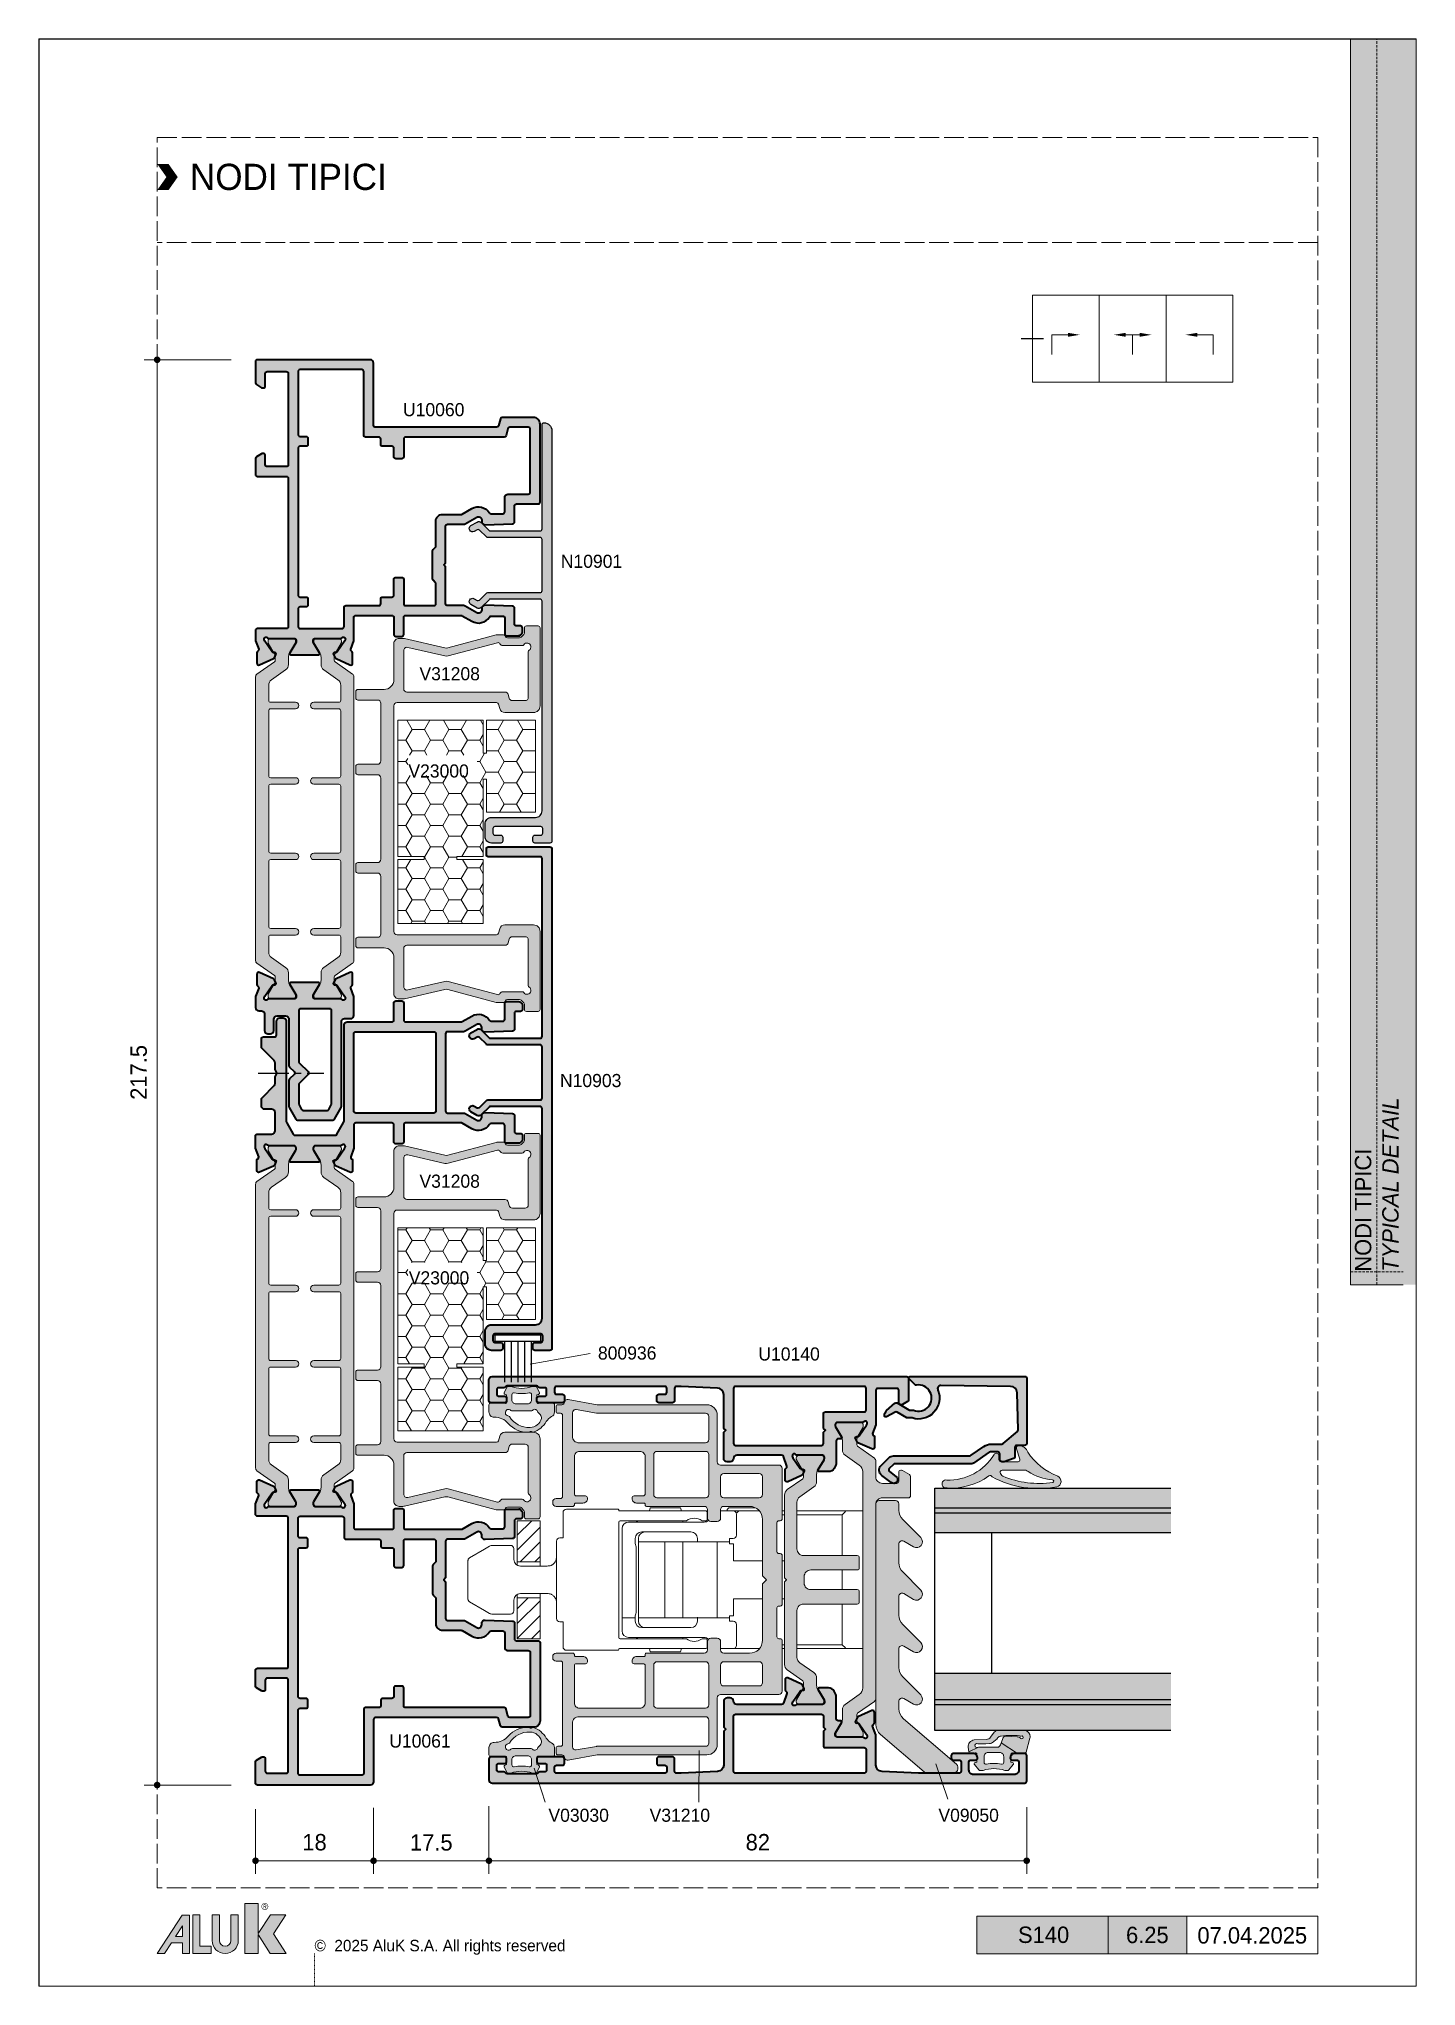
# Paper-space layout 'S6 25' of a CAD drawing. Header units: millimetres. Extents: x 180 to 390, y 30 to 327.
# The model-space entities are those that its viewports show. They can reach past a viewport. Long polylines and large blocks are cut down to what shows.
import ezdxf
from ezdxf.enums import TextEntityAlignment as Align

# ---------------------------------------------------------------- set-up
doc = ezdxf.new("R2010")
doc.units = ezdxf.units.MM
doc.header["$LTSCALE"] = 0.25
doc.header["$MEASUREMENT"] = 0
for name, pattern in [('ACAD_ISO02W100', [15, 12, -3]), ('CENTER', [2, 1.25, -0.25, 0.25, -0.25]), ('DOT2', [0.125, 0, -0.125]), ('HIDDEN', [9.525, 6.35, -3.175])]:
    doc.linetypes.add(name, pattern=pattern)
doc.layers.get('0').update_dxf_attribs({"lineweight": 5})
doc.layers.get('Defpoints').update_dxf_attribs({"lineweight": 5})
for name, color, linetype, lineweight in [('01_Accessories', 102, 'Continuous', 9), ('01_Aluminum', 4, 'Continuous', 40), ('01_Axis', 1, 'CENTER', 15), ('01_Dimension', 251, 'Continuous', 9), ('01_External Border', 150, 'Continuous', 20), ('01_Fill Glass', 254, 'Continuous', 0), ('01_Fill Plastic', 253, 'Continuous', 0), ('01_Fill Polyamide', 10, 'Continuous', 0), ('01_Fill Various', 137, 'Continuous', 5), ('01_Glazing', 6, 'Continuous', 25), ('01_Plastic', 3, 'Continuous', 20), ('01_Polyamide', 201, 'Continuous', 20), ('01_Text', 40, 'Continuous', 25), ('01_Thin line', 8, 'Continuous', 9)]:
    doc.layers.add(name, color=color, linetype=linetype, lineweight=lineweight)
for name, color, linetype in [('01_ALUK Logo', 7, 'Continuous'), ('ASSI', 1, 'CENTER'), ('FINE', 7, 'Continuous'), ('GOMMA', 3, 'Continuous'), ('GROSSA', 4, 'Continuous'), ('QUOTE', 254, 'Continuous'), ('VETRO', 6, 'Continuous')]:
    doc.layers.add(name, color=color, linetype=linetype)
for name, color, linetype, lineweight, true_color in [('01_Fill 2°material', 7, 'Continuous', 0, 0xbfbfbf), ('01_Fill Aluminum', 7, 'Continuous', 0, 0xdcdcdc), ('01_Fill Border Red', 7, 'Continuous', 20, 0xe2001a), ('01_Text [White]', 7, 'Continuous', 25, 0xffffff)]:
    doc.layers.add(name, color=color, linetype=linetype, lineweight=lineweight, true_color=true_color)
doc.layers.add('01_Fill Border Grey', color=7, linetype='Continuous', true_color=0x555655)
doc.layers.add('02_Block Frame', color=7, linetype='Continuous', lineweight=5, true_color=0xe2001a, plot=False)
doc.layers.add('02_Layout Grid', color=252, linetype='DOT2', lineweight=5, plot=False, transparency=0.5)
doc.styles.add('ALUK Main&Secondary Titles', font='GOTHIC.TTF')
doc.styles.add('Aluk Text', font='GOTHIC.TTF')
doc.styles.get("Standard").update_dxf_attribs({"font": 'arial.ttf'})
doc.dimstyles.new('ALUK Manual 1-1', dxfattribs={"dimtxt": 2.5, "dimasz": 1, "dimexe": 2, "dimexo": 4, "dimgap": 1.5, "dimtad": 3, "dimdec": 1, "dimdsep": 46, "dimtxsty": 'Aluk Text', "dimblk": 'DOT', "dimcen": 0, "dimclrd": 256, "dimclre": 256, "dimclrt": 2, "dimaunit": 1, "dimadec": 0, "dimazin": 0, "dimtfac": 0.7, "dimtdec": 1, "dimtmove": 0, "dimatfit": 3, "dimldrblk": 'DOT', "dimfxl": 1, "dimtolj": 2, "dimlwd": -1, "dimlwe": -1, "dimarcsym": 0})

psp = doc.layouts.new('S6 25')

msp = doc.modelspace()

# ---------------------------------------------------------------- texts
at = {"layer": '01_Text', "style": 'Aluk Text'}
for s, p in [('U10060', (1095.489, -546.507)), ('N10901', (1119.552, -569.638)), ('V31208', (1098.001, -586.79)), ('V23000', (1096.31, -601.624)), ('N10903', (1119.426, -648.84)), ('V31208', (1098.001, -664.19)), ('V23000', (1096.37, -678.935)), ('800936', (1125.216, -690.402)), ('U10140', (1149.683, -690.547)), ('U10061', (1093.394, -749.589)), ('V03030', (1117.669, -760.907)), ('V31210', (1133.094, -760.907)), ('V09050', (1177.14, -760.907))]:
    msp.add_text(s, height=2, dxfattribs=at).set_placement(p)
at = {"layer": '01_Text', "insert": (1063.001, -510.029), "char_height": 4, "attachment_point": 4, "style": 'ALUK Main&Secondary Titles'}
msp.add_mtext_dynamic_manual_height_columns('NODI TIPICI', width=120.62971, gutter_width=15, heights=[0], dxfattribs=at)
at = {"layer": '01_Text', "style": 'ALUK Main&Secondary Titles'}
msp.add_attdef('07.04.2025', text='', height=2.5, dxfattribs=at).set_placement((1225, -778.229), align=Align.MIDDLE)
at = {"layer": '01_Text [White]', "color": 7, "ltscale": 0.25, "true_color": 0xffffff, "style": 'Aluk Text'}
msp.add_attdef('6.25', text='', height=2.5, dxfattribs=at).set_placement((1209, -778.165), align=Align.MIDDLE)

# ---------------------------------------------------------------- blocks, each defined once
blk = doc.blocks.new('serie_')
at = {"layer": '01_Text [White]', "color": 7, "true_color": 0xffffff, "insert": (10, -2.87), "char_height": 2.5, "attachment_point": 5, "style": 'ALUK Main&Secondary Titles'}
blk.add_mtext_dynamic_manual_height_columns('S140', width=20, gutter_width=12.5, heights=[0], dxfattribs=at)
blk = doc.blocks.new('U10061')
at = {"layer": '01_Fill Aluminum', "ltscale": 0.25}
h = blk.add_hatch(color=256, dxfattribs=at)
h.dxf.hatch_style = 1
h.paths.add_polyline_path([(-54.1, 0.51, 0.585524), (-54.4, 0.68), (-55.92, -0.24, -0.137872), (-56.08, -0.29), (-56.3, -0.29, -0.414214), (-56.6, 0.01), (-56.6, 3.87, 0.213411), (-56.7, 4.09, -0.85546), (-56.38, 4.59), (-56.2, 4.51), (-54.57, 3.38, -0.267949), (-54.44, 3.11), (-54.45, 3, 0.57735), (-54.16, 2.8), (-53.66, 3.04, 0.177976), (-53.51, 3.19), (-52.56, 5.3, 0.544467), (-52.84, 5.72), (-54.42, 5.71, 0.303984), (-54.63, 5.56, -0.402738), (-54.93, 5.43), (-56.23, 5.9, 0.086513), (-56.33, 5.91), (-59.8, 5.91, -0.414214), (-60.1, 6.21), (-60.1, 11.71, -0.414214), (-59.8, 12.01), (-57.2, 12.01, 0.414214), (-56.9, 12.31), (-56.9, 13.21, 0.414214), (-57.2, 13.51), (-59.8, 13.51, -0.414214), (-60.1, 13.81), (-60.1, 22.29, -0.131652), (-60.06, 22.44), (-59.21, 23.91, 0.400766), (-59.86, 26.6, -0.255626), (-60, 26.85), (-60, 28.61, -0.414214), (-59.7, 28.91), (-57.3, 28.91, 0.414214), (-57, 29.21), (-57, 31.09, 0.198912), (-57.09, 31.3), (-57.31, 31.53, 0.198912), (-57.52, 31.61), (-58.2, 31.61, 0.414214), (-58.5, 31.31), (-58.5, 30.71, -0.414214), (-58.8, 30.41), (-61.21, 30.41, 0.404026), (-61.51, 30.12), (-61.66, 25.93, 0.507842), (-61.05, 25.4, -0.65065), (-60.51, 24.66), (-61.53, 22.89, 0.131652), (-61.6, 22.64), (-61.6, 20.21, -0.414214), (-61.9, 19.91), (-67.5, 19.91), (-67.8, 19.61), (-68.1, 19.91), (-73.7, 19.91, -0.414214), (-74, 20.21), (-74, 22.64, 0.131652), (-74.07, 22.89), (-75.09, 24.66, -0.57735), (-74.66, 25.41), (-74.44, 25.41, 0.424475), (-73.94, 25.93), (-74.09, 30.12, 0.404026), (-74.39, 30.41), (-76.8, 30.41, -0.414214), (-77.1, 30.71), (-77.1, 34.01, 0.414214), (-77.4, 34.31), (-89.3, 34.31, 0.414214), (-90.3, 33.31), (-90.3, 28.55, 0.339454), (-90.08, 28.26), (-89.02, 27.97, -0.339454), (-88.8, 27.68), (-88.8, 9.21, -0.414214), (-89.1, 8.91), (-98.6, 8.91, 0.414214), (-99.1, 8.41), (-99.1, -8.79, 0.414214), (-98.8, -9.09), (-95.57, -9.09, 0.263447), (-95.31, -8.94), (-94.84, -8.16, 0.186238), (-94.81, -7.94, 0.472887), (-95.1, -7.59), (-97, -7.59, -0.414214), (-97.3, -7.29), (-97.3, -4.39, -0.414214), (-97, -4.09), (-83.1, -4.09, -0.414214), (-82.8, -4.39), (-82.8, -7.29, -0.414214), (-83.1, -7.59), (-84.5, -7.59, 0.472887), (-84.79, -7.94, 0.186238), (-84.76, -8.16), (-84.29, -8.94, 0.263447), (-84.03, -9.09), (-81.6, -9.09, 0.414214), (-81.3, -8.79), (-81.3, -4.39, -0.414214), (-81, -4.09), (-58.4, -4.09, -0.414214), (-58.1, -4.39), (-58.1, -8.79, 0.414214), (-57.8, -9.09), (-56.33, -9.09, 0.086513), (-56.23, -9.07), (-54.93, -8.6, -0.392793), (-54.63, -8.73), (-54.63, -8.74, 0.294413), (-54.42, -8.88), (-52.84, -8.89, 0.548619), (-52.56, -8.47), (-53.51, -6.36, 0.177976), (-53.66, -6.21), (-54.16, -5.97, 0.717549), (-54.45, -6.22, -0.329769), (-54.57, -6.55), (-56.2, -7.68), (-56.38, -7.76, -0.855531), (-56.7, -7.26, 0.213411), (-56.6, -7.04), (-56.6, -3.19, -0.414214), (-56.3, -2.89), (-56.08, -2.89, -0.137872), (-55.92, -2.93), (-54.4, -3.86, 0.585524), (-54.1, -3.69)])
h.paths.add_polyline_path([(-58.1, -2.29, -0.414214), (-58.4, -2.59), (-61.1, -2.59, -0.414214), (-61.4, -2.29), (-61.4, -1.39, 0.414214), (-61.7, -1.09), (-62.6, -1.09, 0.414214), (-62.9, -1.39), (-62.9, -2.29, -0.414214), (-63.2, -2.59), (-85.6, -2.59, -0.414214), (-85.9, -2.29), (-85.9, -1.39, 0.414214), (-86.2, -1.09), (-87.1, -1.09, 0.414214), (-87.4, -1.39), (-87.4, -2.29, -0.414214), (-87.7, -2.59), (-97.3, -2.59, -0.414214), (-97.6, -2.29), (-97.6, 7.11, -0.414214), (-97.3, 7.41), (-87.6, 7.41, 0.414214), (-87.3, 7.71), (-87.3, 9.71, -0.414214), (-87, 10.01), (-86.2, 10.01, 0.414214), (-85.9, 10.31), (-85.9, 11.71, -0.414214), (-85.6, 12.01), (-84.3, 12.01, 0.414214), (-84, 12.31), (-84, 13.21, 0.414214), (-84.3, 13.51), (-87, 13.51, -0.414214), (-87.3, 13.81), (-87.3, 28.83, 0.339454), (-87.52, 29.12), (-88.58, 29.41, -0.339454), (-88.8, 29.7), (-88.8, 32.51, -0.414214), (-88.5, 32.81), (-78.9, 32.81, -0.414214), (-78.6, 32.51), (-78.6, 29.41, 0.414214), (-78.1, 28.91), (-75.9, 28.91, -0.414214), (-75.6, 28.61), (-75.6, 26.85, -0.255626), (-75.74, 26.6, 0.400766), (-76.39, 23.91), (-75.54, 22.44, -0.131652), (-75.5, 22.29), (-75.5, 19.41, 0.414214), (-74.5, 18.41), (-70.67, 18.41, -0.198912), (-70.46, 18.33), (-70.14, 18, 0.198912), (-69.93, 17.91), (-65.67, 17.91, 0.198912), (-65.46, 18), (-65.14, 18.33, -0.198912), (-64.93, 18.41), (-61.9, 18.41, -0.414214), (-61.6, 18.11), (-61.6, 13.81, -0.414214), (-61.9, 13.51), (-65.6, 13.51, 0.414214), (-65.9, 13.21), (-65.9, 12.31, 0.414214), (-65.6, 12.01), (-63.2, 12.01, -0.414214), (-62.9, 11.71), (-62.9, 10.31, 0.414214), (-62.6, 10.01), (-61.9, 10.01, -0.414214), (-61.6, 9.71), (-61.6, 4.71, 0.414214), (-61.3, 4.41), (-58.4, 4.41, -0.414214), (-58.1, 4.11)], flags=16)
h = blk.add_hatch(color=256, dxfattribs=at)
h.dxf.hatch_style = 1
h.paths.add_polyline_path([(1.86, 22.44), (1.01, 23.91, -0.400766), (1.66, 26.6, 0.255626), (1.8, 26.85), (1.8, 28.61, 0.414214), (1.5, 28.91), (-0.9, 28.91, -0.414214), (-1.2, 29.21), (-1.2, 31.09, -0.198912), (-1.11, 31.3), (-0.89, 31.53, -0.198912), (-0.68, 31.61), (0, 31.61, -0.414214), (0.3, 31.31), (0.3, 30.71, 0.414214), (0.6, 30.41), (3.01, 30.41, -0.404026), (3.31, 30.12), (3.46, 25.93, -0.424475), (2.96, 25.41), (2.74, 25.41, 0.57735), (2.31, 24.66), (3.33, 22.89, -0.131652), (3.4, 22.64), (3.4, 20.21, 0.414214), (3.7, 19.91), (15.5, 19.91, 0.414214), (15.8, 20.21), (15.8, 22.64, -0.131652), (15.87, 22.89), (16.89, 24.66, 0.57735), (16.46, 25.41), (16.24, 25.41, -0.424475), (15.74, 25.93), (15.89, 30.12, -0.404026), (16.19, 30.41), (18.6, 30.41, 0.414214), (18.9, 30.71), (18.9, 31.31, -0.414214), (19.2, 31.61), (19.88, 31.61, -0.198912), (20.09, 31.53), (20.31, 31.3, -0.198912), (20.4, 31.09), (20.4, 29.21, -0.414214), (20.1, 28.91), (17.7, 28.91, 0.414214), (17.4, 28.61), (17.4, 26.85, 0.255626), (17.54, 26.6, -0.400766), (18.19, 23.91), (17.34, 22.44, 0.131653), (17.3, 22.29), (17.3, 13.81, 0.414213), (17.6, 13.51), (20.2, 13.51, -0.414214), (20.5, 13.21), (20.5, 12.31, -0.414214), (20.2, 12.01), (17.6, 12.01, 0.414214), (17.3, 11.71), (17.3, 4.91, -0.414214), (16.8, 4.41), (2.2, 4.41, 0.130791), (1.95, 4.35), (0.15, 3.32, 0.267949), (0, 3.06), (0, -3.06, 0.267949), (0.15, -3.32), (1.88, -4.32, 0.131652), (2.13, -4.39), (17.4, -4.39, -0.414214), (17.9, -4.89), (17.9, -5.39, -0.414214), (17.4, -5.89), (15.3, -5.89, 0.414214), (15, -6.19), (15, -7.89, -0.414214), (14.7, -8.19), (13.55, -8.19, -0.198912), (13.19, -8.04), (11.39, -6.23, 0.198912), (11.03, -6.09), (10.09, -6.09, -0.131652), (9.94, -6.05), (9.64, -5.87, 0.267949), (9.34, -5.87), (9.04, -6.05, -0.131652), (8.89, -6.09), (7.94, -6.09, 0.198912), (7.59, -6.23), (5.78, -8.04, -0.198912), (5.43, -8.19), (4.47, -8.19, -0.414214), (3.97, -7.69), (3.97, -6.59, 0.414214), (3.47, -6.09), (0.7, -6.09, 0.414214), (0.2, -6.59), (0.2, -8.79, -0.414214), (-0.1, -9.09), (-1.87, -9.09, -0.086513), (-1.97, -9.07), (-3.27, -8.6, 0.403068), (-3.57, -8.73, -0.303768), (-3.79, -8.88), (-5.36, -8.89, -0.544467), (-5.64, -8.47), (-4.69, -6.36, -0.177976), (-4.55, -6.21), (-4.04, -5.97, -0.57735), (-3.75, -6.17), (-3.76, -6.28, 0.267949), (-3.63, -6.55), (-2.01, -7.68), (-1.82, -7.76, 0.85546), (-1.5, -7.26, -0.213411), (-1.6, -7.04), (-1.6, -3.19, 0.414214), (-1.9, -2.89), (-2.12, -2.89, 0.137872), (-2.28, -2.93), (-3.8, -3.86, -0.585524), (-4.1, -3.69), (-4.1, 0.51, -0.585524), (-3.8, 0.68), (-2.28, -0.24, 0.137872), (-2.12, -0.29), (-1.9, -0.29, 0.414214), (-1.6, 0.01), (-1.6, 3.87, -0.213411), (-1.5, 4.09, 0.855531), (-1.82, 4.59), (-2.01, 4.51), (-3.63, 3.38, 0.339027), (-3.76, 3.04, -0.655653), (-4.04, 2.8), (-4.55, 3.04, -0.177976), (-4.69, 3.19), (-5.64, 5.29, -0.548619), (-5.36, 5.72), (-3.79, 5.71, -0.294413), (-3.57, 5.57), (-3.57, 5.55, 0.392793), (-3.27, 5.43), (-1.97, 5.9, -0.086513), (-1.87, 5.91), (1.6, 5.91, 0.414214), (1.9, 6.21), (1.9, 11.71, 0.414214), (1.6, 12.01), (-1, 12.01, -0.414214), (-1.3, 12.31), (-1.3, 13.21, -0.414214), (-1, 13.51), (1.6, 13.51, 0.414213), (1.9, 13.81), (1.9, 22.29, 0.131653)])
h.paths.add_polyline_path([(3.4, 18.11, -0.414214), (3.7, 18.41), (15.5, 18.41, -0.414214), (15.8, 18.11), (15.8, 6.21, -0.414214), (15.5, 5.91), (3.7, 5.91, -0.414214), (3.4, 6.21)], flags=16)
at = {"layer": '01_Fill Polyamide', "ltscale": 0.25}
h = blk.add_hatch(color=256, dxfattribs=at)
h.dxf.hatch_style = 1
h.paths.add_polyline_path([(-24.15, 3.91, -0.414214), (-23.85, 3.61), (-23.85, -0.19, 1), (-22.85, -0.19), (-22.85, 3.61, -0.414214), (-22.55, 3.91), (-12.65, 3.91, -0.414214), (-12.35, 3.61), (-12.35, -0.19, 1), (-11.35, -0.19), (-11.35, 3.61, -0.414214), (-11.05, 3.91), (-8.75, 3.91, -0.243523), (-7.93, 3.49), (-6.41, 1.33, 0.243523), (-5.59, 0.91), (-4.49, 0.91, -0.131571), (-3.89, 0.75), (-2.31, -0.16, 0.245162), (-2.12, -0.17, 0.507822), (-1.6, 0.21), (-1.6, 3.61, 0.577243), (-2.2, 3.96), (-2.4, 3.85, -0.214427), (-2.31, 3.98), (-3.89, 3.07, -0.131571), (-4.49, 2.91), (-5.07, 2.91), (-7.04, 5.7, 0.243523), (-7.45, 5.91), (-50.75, 5.91, 0.243523), (-51.16, 5.7), (-53.13, 2.91), (-53.71, 2.91, -0.131571), (-54.31, 3.07), (-55.89, 3.98, 0.131571), (-55.99, 4.01, 0.640071), (-56.6, 3.61), (-56.6, 0.21, 0.414214), (-56.2, -0.19, 0.469011), (-55.89, -0.16), (-54.31, 0.75, -0.131571), (-53.71, 0.91), (-52.61, 0.91, 0.243523), (-51.79, 1.33), (-50.27, 3.49, -0.243523), (-49.46, 3.91), (-47.15, 3.91, -0.414214), (-46.85, 3.61), (-46.85, -0.19, 1), (-45.85, -0.19), (-45.85, 3.61, -0.414214), (-45.55, 3.91), (-35.65, 3.91, -0.414214), (-35.35, 3.61), (-35.35, -0.19, 1), (-34.35, -0.19), (-34.35, 3.61, -0.414214), (-34.05, 3.91)])
h = blk.add_hatch(color=256, dxfattribs=at)
h.dxf.hatch_style = 1
h.paths.add_polyline_path([(-7.45, -9.07, 0.243523), (-7.04, -8.86), (-5.07, -6.07), (-4.49, -6.07, -0.131571), (-3.89, -6.23), (-2.31, -7.14, 0.245162), (-2.12, -7.15, 0.507822), (-1.6, -6.77), (-1.6, -3.37, 0.577243), (-2.2, -3.02), (-2.4, -3.13, -0.214427), (-2.31, -3), (-3.89, -3.91, -0.131571), (-4.49, -4.07), (-5.59, -4.07, 0.243523), (-6.41, -4.49), (-7.93, -6.65, -0.243523), (-8.75, -7.07), (-11.05, -7.07, -0.414214), (-11.35, -6.77), (-11.35, -2.97, 1), (-12.35, -2.97), (-12.35, -6.77, -0.414214), (-12.65, -7.07), (-22.55, -7.07, -0.414214), (-22.85, -6.77), (-22.85, -2.97, 1), (-23.85, -2.97), (-23.85, -6.77, -0.414214), (-24.15, -7.07), (-34.05, -7.07, -0.414214), (-34.35, -6.77), (-34.35, -2.97, 1), (-35.35, -2.97), (-35.35, -6.77, -0.414214), (-35.65, -7.07), (-45.55, -7.07, -0.414214), (-45.85, -6.77), (-45.85, -2.97, 1), (-46.85, -2.97), (-46.85, -6.77, -0.414214), (-47.15, -7.07), (-49.46, -7.07, -0.243523), (-50.27, -6.65), (-51.79, -4.49, 0.243523), (-52.61, -4.07), (-53.71, -4.07, -0.131571), (-54.31, -3.91), (-55.89, -3, 0.131571), (-55.99, -2.97, 0.640071), (-56.6, -3.37), (-56.6, -6.77, 0.414214), (-56.2, -7.17, 0.469011), (-55.89, -7.14), (-54.31, -6.23, -0.131571), (-53.71, -6.07), (-53.13, -6.07), (-51.16, -8.86, 0.243523), (-50.75, -9.07)])
at = {"layer": '01_Aluminum'}
blk.add_lwpolyline([(-57.09, 31.3, -0.198912), (-57, 31.09), (-57, 31.21), (-57.09, 31.3), (-57.31, 31.53, 0.198912), (-57.52, 31.61), (-58.2, 31.61, 0.414214), (-58.5, 31.31), (-58.5, 30.71, -0.414214), (-58.8, 30.41), (-61.21, 30.41, 0.404026), (-61.51, 30.12), (-61.66, 25.93, 0.424475), (-61.16, 25.41), (-60.94, 25.41, -0.57735), (-60.51, 24.66), (-61.53, 22.89, 0.131652), (-61.6, 22.64), (-61.6, 20.21, -0.414214), (-61.9, 19.91), (-67.5, 19.91), (-67.8, 19.61), (-68.1, 19.91), (-73.7, 19.91, -0.414214), (-74, 20.21), (-74, 22.64, 0.131652), (-74.07, 22.89), (-75.09, 24.66, -0.57735), (-74.66, 25.41), (-74.44, 25.41, 0.424475), (-73.94, 25.93), (-74.09, 30.12, 0.404026), (-74.39, 30.41), (-76.8, 30.41, -0.414214), (-77.1, 30.71), (-77.1, 34.01, 0.414214), (-77.4, 34.31), (-89.3, 34.31, 0.414214), (-90.3, 33.31), (-90.3, 28.55, 0.339454), (-90.08, 28.26), (-89.02, 27.97, -0.339454), (-88.8, 27.68), (-88.8, 9.21, -0.414214), (-89.1, 8.91), (-98.6, 8.91, 0.414214), (-99.1, 8.41), (-99.1, -8.79, 0.414214), (-98.8, -9.09), (-95.57, -9.09, 0.263447), (-95.31, -8.94), (-94.84, -8.16, 0.135933), (-94.8, -8), (-94.8, -7.89, 0.414214), (-95.1, -7.59), (-97, -7.59, -0.414214), (-97.3, -7.29), (-97.3, -4.39, -0.414214), (-97, -4.09), (-83.1, -4.09, -0.414214), (-82.8, -4.39), (-82.8, -7.29, -0.414214), (-83.1, -7.59), (-84.5, -7.59, 0.414214), (-84.8, -7.89), (-84.8, -8, 0.135933), (-84.76, -8.16), (-84.29, -8.94, 0.263447), (-84.03, -9.09), (-81.6, -9.09, 0.414214), (-81.3, -8.79), (-81.3, -4.39, -0.414214), (-81, -4.09), (-58.4, -4.09, -0.414214), (-58.1, -4.39), (-58.1, -8.79, 0.414214), (-57.8, -9.09), (-56.33, -9.09, 0.086513), (-56.23, -9.07), (-54.93, -8.6, -0.392793), (-54.63, -8.73), (-54.63, -8.74, 0.294413), (-54.42, -8.88), (-52.84, -8.89, 0.548619), (-52.56, -8.47), (-53.51, -6.36, 0.177976), (-53.66, -6.21), (-54.16, -5.97, 0.57735), (-54.45, -6.17), (-54.44, -6.28, -0.267949), (-54.57, -6.55), (-56.2, -7.68), (-56.38, -7.76, -0.85546), (-56.7, -7.26, 0.213411), (-56.6, -7.04), (-56.6, -3.19, -0.414214), (-56.3, -2.89), (-56.08, -2.89, -0.137872), (-55.92, -2.93), (-54.4, -3.86, 0.585524), (-54.1, -3.69), (-54.1, 0.51, 0.585524), (-54.4, 0.68), (-55.92, -0.24, -0.137872), (-56.08, -0.29), (-56.3, -0.29, -0.414214), (-56.6, 0.01), (-56.6, 3.87, 0.213411), (-56.7, 4.09, -0.85546), (-56.38, 4.59), (-56.2, 4.51), (-54.57, 3.38, -0.267949), (-54.44, 3.11), (-54.45, 3, 0.57735), (-54.16, 2.8), (-53.66, 3.04, 0.177976), (-53.51, 3.19), (-52.56, 5.29, 0.548619), (-52.84, 5.72), (-54.42, 5.71, 0.294413), (-54.63, 5.57), (-54.63, 5.55, -0.392793), (-54.93, 5.43), (-56.23, 5.9, 0.086513), (-56.33, 5.91), (-59.8, 5.91, -0.414214), (-60.1, 6.21), (-60.1, 11.71, -0.414214), (-59.8, 12.01), (-57.2, 12.01, 0.414214), (-56.9, 12.31), (-56.9, 13.21, 0.414214), (-57.2, 13.51), (-59.8, 13.51, -0.414214), (-60.1, 13.81), (-60.1, 22.29, -0.131652), (-60.06, 22.44), (-59.21, 23.91, 0.400766), (-59.86, 26.6, -0.255626), (-60, 26.85), (-60, 28.61, -0.414214), (-59.7, 28.91), (-57.3, 28.91, 0.414214), (-57, 29.21), (-57, 31.09)], format="xyb", dxfattribs=at)
for points in [[(-87.3, 28.83), (-87.3, 13.81, 0.414214), (-87, 13.51), (-84.3, 13.51, -0.414214), (-84, 13.21), (-84, 12.31, -0.414214), (-84.3, 12.01), (-85.6, 12.01, 0.414214), (-85.9, 11.71), (-85.9, 10.31, -0.414214), (-86.2, 10.01), (-87, 10.01, 0.414214), (-87.3, 9.71), (-87.3, 7.71, -0.414214), (-87.6, 7.41), (-97.3, 7.41, 0.414214), (-97.6, 7.11), (-97.6, -2.29, 0.414214), (-97.3, -2.59), (-87.7, -2.59, 0.414214), (-87.4, -2.29), (-87.4, -1.39, -0.414214), (-87.1, -1.09), (-86.2, -1.09, -0.414214), (-85.9, -1.39), (-85.9, -2.29, 0.414214), (-85.6, -2.59), (-63.2, -2.59, 0.414214), (-62.9, -2.29), (-62.9, -1.39, -0.414214), (-62.6, -1.09), (-61.7, -1.09, -0.414214), (-61.4, -1.39), (-61.4, -2.29, 0.414214), (-61.1, -2.59), (-58.4, -2.59, 0.414214), (-58.1, -2.29), (-58.1, 4.11, 0.414214), (-58.4, 4.41), (-61.3, 4.41, -0.414214), (-61.6, 4.71), (-61.6, 9.71, 0.414214), (-61.9, 10.01), (-62.6, 10.01, -0.414214), (-62.9, 10.31), (-62.9, 11.71, 0.414214), (-63.2, 12.01), (-65.6, 12.01, -0.414214), (-65.9, 12.31), (-65.9, 13.21, -0.414214), (-65.6, 13.51), (-61.9, 13.51, 0.414214), (-61.6, 13.81), (-61.6, 18.11, 0.414214), (-61.9, 18.41), (-64.93, 18.41, 0.198912), (-65.14, 18.33), (-65.46, 18, -0.198912), (-65.67, 17.91), (-69.93, 17.91, -0.198912), (-70.14, 18), (-70.46, 18.33, 0.198912), (-70.67, 18.41), (-74.5, 18.41, -0.414214), (-75.5, 19.41), (-75.5, 22.29, 0.131652), (-75.54, 22.44), (-76.39, 23.91, -0.400766), (-75.74, 26.6, 0.255626), (-75.6, 26.85), (-75.6, 28.61, 0.414214), (-75.9, 28.91), (-78.1, 28.91, -0.414214), (-78.6, 29.41), (-78.6, 32.51, 0.414214), (-78.9, 32.81), (-88.5, 32.81, 0.414214), (-88.8, 32.51), (-88.8, 29.7, 0.339454), (-88.58, 29.41), (-87.52, 29.12, -0.339454)], [(0.2, -8.79), (0.2, -6.59, -0.414214), (0.7, -6.09), (3.47, -6.09, -0.414214), (3.97, -6.59), (3.97, -7.69, 0.414214), (4.47, -8.19), (5.43, -8.19, 0.198912), (5.78, -8.04), (7.59, -6.23, -0.198912), (7.94, -6.09), (8.89, -6.09, 0.131652), (9.04, -6.05), (9.34, -5.87, -0.267949), (9.64, -5.87), (9.94, -6.05, 0.131652), (10.09, -6.09), (11.03, -6.09, -0.198912), (11.39, -6.23), (13.19, -8.04, 0.198912), (13.55, -8.19), (14.7, -8.19, 0.414214), (15, -7.89), (15, -6.19, -0.414214), (15.3, -5.89), (17.4, -5.89, 0.414214), (17.9, -5.39), (17.9, -4.89, 0.414214), (17.4, -4.39), (2.13, -4.39, -0.131652), (1.88, -4.32), (0.15, -3.32, -0.267949), (0, -3.06), (0, 3.06, -0.267949), (0.15, 3.32), (1.95, 4.35, -0.130791), (2.2, 4.41), (16.8, 4.41, 0.414214), (17.3, 4.91), (17.3, 11.71, -0.414214), (17.6, 12.01), (20.2, 12.01, 0.414214), (20.5, 12.31), (20.5, 13.21, 0.414214), (20.2, 13.51), (17.6, 13.51, -0.414214), (17.3, 13.81), (17.3, 22.29, -0.131652), (17.34, 22.44), (18.19, 23.91, 0.400766), (17.54, 26.6, -0.255626), (17.4, 26.85), (17.4, 28.61, -0.414214), (17.7, 28.91), (20.1, 28.91, 0.414214), (20.4, 29.21), (20.4, 31.09, 0.198912), (20.31, 31.3), (20.09, 31.53, 0.198912), (19.88, 31.61), (19.2, 31.61, 0.414214), (18.9, 31.31), (18.9, 30.71, -0.414214), (18.6, 30.41), (16.19, 30.41, 0.404026), (15.89, 30.12), (15.74, 25.93, 0.424475), (16.24, 25.41), (16.46, 25.41, -0.57735), (16.89, 24.66), (15.87, 22.89, 0.131652), (15.8, 22.64), (15.8, 20.21, -0.414214), (15.5, 19.91), (3.7, 19.91, -0.414214), (3.4, 20.21), (3.4, 22.64, 0.131652), (3.33, 22.89), (2.31, 24.66, -0.57735), (2.74, 25.41), (2.96, 25.41, 0.424475), (3.46, 25.93), (3.31, 30.12, 0.404026), (3.01, 30.41), (0.6, 30.41, -0.414214), (0.3, 30.71), (0.3, 31.31, 0.414214), (0, 31.61), (-0.68, 31.61, 0.198912), (-0.89, 31.53), (-1.11, 31.3, 0.198912), (-1.2, 31.09), (-1.2, 29.21, 0.414214), (-0.9, 28.91), (1.5, 28.91, -0.414214), (1.8, 28.61), (1.8, 26.85, -0.255626), (1.66, 26.6, 0.400766), (1.01, 23.91), (1.86, 22.44, -0.131652), (1.9, 22.29), (1.9, 13.81, -0.414214), (1.6, 13.51), (-1, 13.51, 0.414214), (-1.3, 13.21), (-1.3, 12.31, 0.414214), (-1, 12.01), (1.6, 12.01, -0.414214), (1.9, 11.71), (1.9, 6.21, -0.414214), (1.6, 5.91), (-1.87, 5.91, 0.086513), (-1.97, 5.9), (-3.27, 5.43, -0.392793), (-3.57, 5.55), (-3.57, 5.57, 0.294413), (-3.79, 5.71), (-5.36, 5.72, 0.548619), (-5.64, 5.29), (-4.69, 3.19, 0.177976), (-4.55, 3.04), (-4.04, 2.8, 0.57735), (-3.75, 3), (-3.76, 3.11, -0.267949), (-3.63, 3.38), (-2.01, 4.51), (-1.82, 4.59, -0.85546), (-1.5, 4.09, 0.213411), (-1.6, 3.87), (-1.6, 0.01, -0.414214), (-1.9, -0.29), (-2.12, -0.29, -0.137872), (-2.28, -0.24), (-3.8, 0.68, 0.585524), (-4.1, 0.51), (-4.1, -3.69, 0.585524), (-3.8, -3.86), (-2.28, -2.93, -0.137872), (-2.12, -2.89), (-1.9, -2.89, -0.414214), (-1.6, -3.19), (-1.6, -7.04, 0.213411), (-1.5, -7.26, -0.85546), (-1.82, -7.76), (-2.01, -7.68), (-3.63, -6.55, -0.267949), (-3.76, -6.28), (-3.75, -6.17, 0.57735), (-4.04, -5.97), (-4.55, -6.21, 0.177976), (-4.69, -6.36), (-5.64, -8.47, 0.548619), (-5.36, -8.89), (-3.79, -8.88, 0.294413), (-3.57, -8.74), (-3.57, -8.73, -0.392793), (-3.27, -8.6), (-1.97, -9.07, 0.086513), (-1.87, -9.09), (-0.1, -9.09, 0.414214)], [(3.4, 18.11), (3.4, 6.21, 0.414214), (3.7, 5.91), (15.5, 5.91, 0.414214), (15.8, 6.21), (15.8, 18.11, 0.414214), (15.5, 18.41), (3.7, 18.41, 0.414214)]]:
    blk.add_lwpolyline(points, format="xyb", close=True, dxfattribs=at)
at = {"layer": '01_Polyamide', "extrusion": (0, 0, -1)}
for points in [[(24.15, 3.91), (34.05, 3.91, -0.414214), (34.35, 3.61), (34.35, -0.19, 1), (35.35, -0.19), (35.35, 3.61, -0.414214), (35.65, 3.91), (45.55, 3.91, -0.414214), (45.85, 3.61), (45.85, -0.19, 1), (46.85, -0.19), (46.85, 3.61, -0.414214), (47.15, 3.91), (49.46, 3.91, -0.243523), (50.27, 3.49), (51.79, 1.33, 0.243523), (52.61, 0.91), (53.71, 0.91, -0.131571), (54.31, 0.75), (55.89, -0.16, 0.131571), (55.99, -0.19), (56.2, -0.19, 0.414214), (56.6, 0.21), (56.6, 3.61, 0.414214), (56.2, 4.01), (55.99, 4.01, 0.131571), (55.89, 3.98), (54.31, 3.07, -0.131571), (53.71, 2.91), (53.28, 2.91, -0.243523), (53.04, 3.04), (51.16, 5.7, 0.243523), (50.75, 5.91), (7.45, 5.91, 0.243523), (7.04, 5.7), (5.16, 3.04, -0.243523), (4.92, 2.91), (4.49, 2.91, -0.131571), (3.89, 3.07), (2.31, 3.98, 0.131571), (2.21, 4.01), (2, 4.01, 0.414214), (1.6, 3.61), (1.6, 0.21, 0.414214), (2, -0.19), (2.21, -0.19, 0.131571), (2.31, -0.16), (3.89, 0.75, -0.131571), (4.49, 0.91), (5.59, 0.91, 0.243523), (6.41, 1.33), (7.93, 3.49, -0.243523), (8.75, 3.91), (11.05, 3.91, -0.414214), (11.35, 3.61), (11.35, -0.19, 1), (12.35, -0.19), (12.35, 3.61, -0.414214), (12.65, 3.91), (22.55, 3.91, -0.414214), (22.85, 3.61), (22.85, -0.19, 1), (23.85, -0.19), (23.85, 3.61, -0.414214)], [(24.15, -7.07), (34.05, -7.07, 0.414214), (34.35, -6.77), (34.35, -2.97, -1), (35.35, -2.97), (35.35, -6.77, 0.414214), (35.65, -7.07), (45.55, -7.07, 0.414214), (45.85, -6.77), (45.85, -2.97, -1), (46.85, -2.97), (46.85, -6.77, 0.414214), (47.15, -7.07), (49.46, -7.07, 0.243523), (50.27, -6.65), (51.79, -4.49, -0.243523), (52.61, -4.07), (53.71, -4.07, 0.131571), (54.31, -3.91), (55.89, -3, -0.131571), (55.99, -2.97), (56.2, -2.97, -0.414214), (56.6, -3.37), (56.6, -6.77, -0.414214), (56.2, -7.17), (55.99, -7.17, -0.131571), (55.89, -7.14), (54.31, -6.23, 0.131571), (53.71, -6.07), (53.28, -6.07, 0.243523), (53.04, -6.2), (51.16, -8.86, -0.243523), (50.75, -9.07), (7.45, -9.07, -0.243523), (7.04, -8.86), (5.16, -6.2, 0.243523), (4.92, -6.07), (4.49, -6.07, 0.131571), (3.89, -6.23), (2.31, -7.14, -0.131571), (2.21, -7.17), (2, -7.17, -0.414214), (1.6, -6.77), (1.6, -3.37, -0.414214), (2, -2.97), (2.21, -2.97, -0.131571), (2.31, -3), (3.89, -3.91, 0.131571), (4.49, -4.07), (5.59, -4.07, -0.243523), (6.41, -4.49), (7.93, -6.65, 0.243523), (8.75, -7.07), (11.05, -7.07, 0.414214), (11.35, -6.77), (11.35, -2.97, -1), (12.35, -2.97), (12.35, -6.77, 0.414214), (12.65, -7.07), (22.55, -7.07, 0.414214), (22.85, -6.77), (22.85, -2.97, -1), (23.85, -2.97), (23.85, -6.77, 0.414214)]]:
    blk.add_lwpolyline(points, format="xyb", close=True, dxfattribs=at)
blk = doc.blocks.new('U10060')
at = {"layer": '01_Fill Aluminum', "ltscale": 0.25}
h = blk.add_hatch(color=256, dxfattribs=at)
h.dxf.hatch_style = 1
h.paths.add_polyline_path([(118.3, 8.41, 0.414214), (117.8, 8.91), (108.3, 8.91, -0.414214), (108, 9.21), (108, 27.68, -0.339454), (108.22, 27.97), (109.28, 28.26, 0.339454), (109.5, 28.55), (109.5, 33.31, 0.414214), (108.5, 34.31), (96.6, 34.31, 0.414214), (96.3, 34.01), (96.3, 30.71, -0.414214), (96, 30.41), (93.59, 30.41, 0.404026), (93.29, 30.12), (93.14, 25.93, 0.424475), (93.64, 25.41), (93.86, 25.41, -0.57735), (94.29, 24.66), (93.27, 22.89, 0.131652), (93.2, 22.64), (93.2, 20.21, -0.414214), (92.9, 19.91), (87.3, 19.91), (87, 19.61), (86.7, 19.91), (81.1, 19.91, -0.414214), (80.8, 20.21), (80.8, 22.64, 0.131652), (80.73, 22.89), (79.71, 24.66, -0.57735), (80.14, 25.41), (80.36, 25.41, 0.424475), (80.86, 25.93), (80.71, 30.12, 0.404026), (80.41, 30.41), (78, 30.41, -0.414214), (77.7, 30.71), (77.7, 31.31, 0.414214), (77.4, 31.61), (76.72, 31.61, 0.198912), (76.51, 31.53), (76.29, 31.3, 0.198912), (76.2, 31.09), (76.2, 29.21, 0.414214), (76.5, 28.91), (78.9, 28.91, -0.414214), (79.2, 28.61), (79.2, 26.85, -0.255626), (79.06, 26.6, 0.400766), (78.41, 23.91), (79.26, 22.44, -0.131652), (79.3, 22.29), (79.3, 13.81, -0.414214), (79, 13.51), (76.4, 13.51, 0.414214), (76.1, 13.21), (76.1, 12.31, 0.414214), (76.4, 12.01), (79, 12.01, -0.414214), (79.3, 11.71), (79.3, 6.21, -0.414214), (79, 5.91), (75.53, 5.91, 0.086513), (75.43, 5.9), (74.13, 5.43, -0.392793), (73.83, 5.55), (73.83, 5.57, 0.294413), (73.61, 5.71), (72.04, 5.72, 0.548619), (71.76, 5.29), (72.71, 3.19, 0.177976), (72.85, 3.04), (73.36, 2.8, 0.717549), (73.65, 3.04, -0.329769), (73.77, 3.38), (75.39, 4.51), (75.58, 4.59, -0.855531), (75.9, 4.09, 0.213411), (75.8, 3.87), (75.8, 0.01, -0.414214), (75.5, -0.29), (75.28, -0.29, -0.137872), (75.12, -0.24), (73.6, 0.68, 0.585524), (73.3, 0.51), (73.3, -3.69, 0.585524), (73.6, -3.86), (75.12, -2.93, -0.137872), (75.28, -2.89), (75.5, -2.89, -0.414214), (75.8, -3.19), (75.8, -7.04, 0.213411), (75.9, -7.26, -0.85546), (75.58, -7.76), (75.39, -7.68), (73.77, -6.55, -0.267949), (73.64, -6.28), (73.65, -6.17, 0.57735), (73.36, -5.97), (72.85, -6.21, 0.177976), (72.71, -6.36), (71.76, -8.47, 0.544467), (72.04, -8.89), (73.61, -8.88, 0.303984), (73.83, -8.73, -0.402738), (74.13, -8.6), (75.43, -9.07, 0.086513), (75.53, -9.09), (77, -9.09, 0.414214), (77.3, -8.79), (77.3, -4.39, -0.414214), (77.6, -4.09), (100.2, -4.09, -0.414214), (100.5, -4.39), (100.5, -8.79, 0.414214), (100.8, -9.09), (103.23, -9.09, 0.263447), (103.49, -8.94), (103.96, -8.16, 0.186238), (103.99, -7.94, 0.472887), (103.7, -7.59), (102.3, -7.59, -0.414214), (102, -7.29), (102, -4.39, -0.414214), (102.3, -4.09), (116.2, -4.09, -0.414214), (116.5, -4.39), (116.5, -7.29, -0.414214), (116.2, -7.59), (114.3, -7.59, 0.472887), (114.01, -7.94, 0.186238), (114.04, -8.16), (114.51, -8.94, 0.263447), (114.77, -9.09), (118, -9.09, 0.414214), (118.3, -8.79)])
h.paths.add_polyline_path([(77.3, 4.11, -0.414214), (77.6, 4.41), (80.5, 4.41, 0.414214), (80.8, 4.71), (80.8, 9.71, -0.414214), (81.1, 10.01), (81.8, 10.01, 0.414214), (82.1, 10.31), (82.1, 11.71, -0.414214), (82.4, 12.01), (84.8, 12.01, 0.414214), (85.1, 12.31), (85.1, 13.21, 0.414214), (84.8, 13.51), (81.1, 13.51, -0.414214), (80.8, 13.81), (80.8, 18.11, -0.414214), (81.1, 18.41), (84.13, 18.41, -0.198912), (84.34, 18.33), (84.66, 18, 0.198912), (84.87, 17.91), (89.13, 17.91, 0.198912), (89.34, 18), (89.66, 18.33, -0.198912), (89.87, 18.41), (93.7, 18.41, 0.414214), (94.7, 19.41), (94.7, 22.29, -0.131652), (94.74, 22.44), (95.59, 23.91, 0.400766), (94.94, 26.6, -0.255626), (94.8, 26.85), (94.8, 28.61, -0.414214), (95.1, 28.91), (97.3, 28.91, 0.414214), (97.8, 29.41), (97.8, 32.51, -0.414214), (98.1, 32.81), (107.7, 32.81, -0.414214), (108, 32.51), (108, 29.7, -0.339454), (107.78, 29.41), (106.72, 29.12, 0.339454), (106.5, 28.83), (106.5, 13.81, -0.414214), (106.2, 13.51), (103.5, 13.51, 0.414214), (103.2, 13.21), (103.2, 12.31, 0.414214), (103.5, 12.01), (104.8, 12.01, -0.414214), (105.1, 11.71), (105.1, 10.31, 0.414214), (105.4, 10.01), (106.2, 10.01, -0.414214), (106.5, 9.71), (106.5, 7.71, 0.414214), (106.8, 7.41), (116.5, 7.41, -0.414214), (116.8, 7.11), (116.8, -2.29, -0.414214), (116.5, -2.59), (106.9, -2.59, -0.414214), (106.6, -2.29), (106.6, -1.39, 0.414214), (106.3, -1.09), (105.4, -1.09, 0.414214), (105.1, -1.39), (105.1, -2.29, -0.414214), (104.8, -2.59), (82.4, -2.59, -0.414214), (82.1, -2.29), (82.1, -1.39, 0.414214), (81.8, -1.09), (80.9, -1.09, 0.414214), (80.6, -1.39), (80.6, -2.29, -0.414214), (80.3, -2.59), (77.6, -2.59, -0.414214), (77.3, -2.29)], flags=16)
h = blk.add_hatch(color=256, dxfattribs=at)
h.dxf.hatch_style = 1
h.paths.add_polyline_path([(23.3, 0.51, 0.585524), (23, 0.68), (21.48, -0.24, -0.137872), (21.32, -0.29), (21.1, -0.29, -0.414214), (20.8, 0.01), (20.8, 3.87, 0.213411), (20.7, 4.09, -0.85546), (21.02, 4.59), (21.2, 4.51), (22.83, 3.38, -0.267949), (22.96, 3.11), (22.95, 3, 0.57735), (23.24, 2.8), (23.74, 3.04, 0.177976), (23.89, 3.19), (24.84, 5.3, 0.544467), (24.56, 5.72), (22.98, 5.71, 0.303984), (22.77, 5.56, -0.402738), (22.47, 5.43), (21.17, 5.9, 0.086513), (21.07, 5.91), (18.3, 5.91, 0.414214), (17.8, 5.41), (17.8, 4.51, -0.414214), (17.3, 4.01), (4.38, 4.01, 0.131652), (4.23, 3.97), (2.45, 2.95, 0.267949), (2.3, 2.69), (2.3, -2.66, 0.267949), (2.45, -2.92), (4.23, -3.95, 0.131652), (4.38, -3.99), (8.37, -3.99, 0.198912), (8.59, -3.9), (9.29, -3.2, -0.414214), (9.71, -3.2), (10.41, -3.9, 0.198912), (10.62, -3.99), (17.7, -3.99, -0.414214), (18.2, -4.49), (18.2, -5.79, -0.414214), (17.7, -6.29), (16, -6.29, 0.414214), (15.5, -6.79), (15.5, -7.19, 0.414214), (16, -7.69), (18.5, -7.69, -0.414214), (19, -8.19), (19, -8.59, 0.414214), (19.5, -9.09), (21.07, -9.09, 0.086513), (21.17, -9.07), (22.47, -8.6, -0.392793), (22.77, -8.73), (22.77, -8.74, 0.294413), (22.98, -8.88), (24.56, -8.89, 0.548619), (24.84, -8.47), (23.89, -6.36, 0.177976), (23.74, -6.21), (23.24, -5.97, 0.717549), (22.95, -6.22, -0.329769), (22.83, -6.55), (21.2, -7.68), (21.02, -7.76, -0.855531), (20.7, -7.26, 0.213411), (20.8, -7.04), (20.8, -3.19, -0.414214), (21.1, -2.89), (21.32, -2.89, -0.137872), (21.48, -2.93), (23, -3.86, 0.585524), (23.3, -3.69)])
h.paths.add_polyline_path([(19.3, -2.19, -0.414214), (19, -2.49), (11.24, -2.49, -0.198912), (11.03, -2.4), (9.71, -1.08, 0.414214), (9.29, -1.08), (7.97, -2.4, -0.198912), (7.75, -2.49), (4.78, -2.49, -0.131652), (4.63, -2.45), (3.95, -2.05, -0.267949), (3.8, -1.79), (3.8, 1.82, -0.267949), (3.95, 2.08), (4.63, 2.47, -0.131652), (4.78, 2.51), (19, 2.51, -0.414214), (19.3, 2.21)], flags=16)
at = {"layer": '01_Fill Polyamide', "ltscale": 0.25}
h = blk.add_hatch(color=256, dxfattribs=at)
h.dxf.hatch_style = 1
h.paths.add_polyline_path([(53.25, 3.91, -0.414214), (53.55, 3.61), (53.55, -0.19, 1), (54.55, -0.19), (54.55, 3.61, -0.414214), (54.85, 3.91), (64.75, 3.91, -0.414214), (65.05, 3.61), (65.05, -0.19, 1), (66.05, -0.19), (66.05, 3.61, -0.414214), (66.35, 3.91), (68.65, 3.91, -0.243523), (69.47, 3.49), (70.99, 1.33, 0.243523), (71.81, 0.91), (72.91, 0.91, -0.131571), (73.51, 0.75), (75.09, -0.16, 0.245162), (75.28, -0.17, 0.507822), (75.8, 0.21), (75.8, 3.61, 0.507822), (75.28, 3.99, 0.245162), (75.09, 3.98), (73.51, 3.07, -0.131571), (72.91, 2.91), (72.48, 2.91, -0.243523), (72.24, 3.04), (70.36, 5.7, 0.243523), (69.95, 5.91), (26.65, 5.91, 0.243523), (26.24, 5.7), (24.36, 3.04, -0.243523), (24.12, 2.91), (23.69, 2.91, -0.131571), (23.09, 3.07), (21.51, 3.98, 0.245162), (21.32, 3.99, 0.507822), (20.8, 3.61), (20.8, 0.21, 0.507822), (21.32, -0.17, 0.245162), (21.51, -0.16), (23.09, 0.75, -0.131571), (23.69, 0.91), (24.79, 0.91, 0.243523), (25.61, 1.33), (27.13, 3.49, -0.243523), (27.94, 3.91), (30.25, 3.91, -0.414214), (30.55, 3.61), (30.55, -0.19, 1), (31.55, -0.19), (31.55, 3.61, -0.414214), (31.85, 3.91), (41.75, 3.91, -0.414214), (42.05, 3.61), (42.05, -0.19, 1), (43.05, -0.19), (43.05, 3.61, -0.414214), (43.35, 3.91)])
h = blk.add_hatch(color=256, dxfattribs=at)
h.dxf.hatch_style = 1
h.paths.add_polyline_path([(69.95, -9.07, 0.243523), (70.36, -8.86), (72.24, -6.2, -0.243523), (72.48, -6.07), (72.91, -6.07, -0.131571), (73.51, -6.23), (75.09, -7.14, 0.245162), (75.28, -7.15, 0.507822), (75.8, -6.77), (75.8, -3.37, 0.507822), (75.28, -2.99, 0.245162), (75.09, -3), (73.51, -3.91, -0.131571), (72.91, -4.07), (71.81, -4.07, 0.243523), (70.99, -4.49), (69.47, -6.65, -0.243523), (68.65, -7.07), (66.35, -7.07, -0.414214), (66.05, -6.77), (66.05, -2.97, 1), (65.05, -2.97), (65.05, -6.77, -0.414214), (64.75, -7.07), (54.85, -7.07, -0.414214), (54.55, -6.77), (54.55, -2.97, 1), (53.55, -2.97), (53.55, -6.77, -0.414214), (53.25, -7.07), (43.35, -7.07, -0.414214), (43.05, -6.77), (43.05, -2.97, 1), (42.05, -2.97), (42.05, -6.77, -0.414214), (41.75, -7.07), (31.85, -7.07, -0.414214), (31.55, -6.77), (31.55, -2.97, 1), (30.55, -2.97), (30.55, -6.77, -0.414214), (30.25, -7.07), (27.94, -7.07, -0.243523), (27.13, -6.65), (25.61, -4.49, 0.243523), (24.79, -4.07), (23.69, -4.07, -0.131571), (23.09, -3.91), (21.51, -3, 0.245162), (21.32, -2.99, 0.507822), (20.8, -3.37), (20.8, -6.77, 0.507822), (21.32, -7.15, 0.245162), (21.51, -7.14), (23.09, -6.23, -0.131571), (23.69, -6.07), (24.12, -6.07, -0.243523), (24.36, -6.2), (26.24, -8.86, 0.243523), (26.65, -9.07)])
at = {"layer": '01_Aluminum'}
blk.add_lwpolyline([(76.29, 31.3, 0.198912), (76.2, 31.09), (76.2, 31.21), (76.29, 31.3), (76.51, 31.53, -0.198912), (76.72, 31.61), (77.4, 31.61, -0.414214), (77.7, 31.31), (77.7, 30.71, 0.414214), (78, 30.41), (80.41, 30.41, -0.404026), (80.71, 30.12), (80.86, 25.93, -0.424475), (80.36, 25.41), (80.14, 25.41, 0.57735), (79.71, 24.66), (80.73, 22.89, -0.131652), (80.8, 22.64), (80.8, 20.21, 0.414214), (81.1, 19.91), (86.7, 19.91), (87, 19.61), (87.3, 19.91), (92.9, 19.91, 0.414214), (93.2, 20.21), (93.2, 22.64, -0.131652), (93.27, 22.89), (94.29, 24.66, 0.57735), (93.86, 25.41), (93.64, 25.41, -0.424475), (93.14, 25.93), (93.29, 30.12, -0.404026), (93.59, 30.41), (96, 30.41, 0.414214), (96.3, 30.71), (96.3, 34.01, -0.414214), (96.6, 34.31), (108.5, 34.31, -0.414214), (109.5, 33.31), (109.5, 28.55, -0.339454), (109.28, 28.26), (108.22, 27.97, 0.339454), (108, 27.68), (108, 9.21, 0.414214), (108.3, 8.91), (117.8, 8.91, -0.414214), (118.3, 8.41), (118.3, -8.79, -0.414214), (118, -9.09), (114.77, -9.09, -0.263447), (114.51, -8.94), (114.04, -8.16, -0.135933), (114, -8), (114, -7.89, -0.414214), (114.3, -7.59), (116.2, -7.59, 0.414214), (116.5, -7.29), (116.5, -4.39, 0.414214), (116.2, -4.09), (102.3, -4.09, 0.414214), (102, -4.39), (102, -7.29, 0.414214), (102.3, -7.59), (103.7, -7.59, -0.414214), (104, -7.89), (104, -8, -0.135933), (103.96, -8.16), (103.49, -8.94, -0.263447), (103.23, -9.09), (100.8, -9.09, -0.414214), (100.5, -8.79), (100.5, -4.39, 0.414214), (100.2, -4.09), (77.6, -4.09, 0.414214), (77.3, -4.39), (77.3, -8.79, -0.414214), (77, -9.09), (75.53, -9.09, -0.086513), (75.43, -9.07), (74.13, -8.6, 0.392793), (73.83, -8.73), (73.83, -8.74, -0.294413), (73.61, -8.88), (72.04, -8.89, -0.548619), (71.76, -8.47), (72.71, -6.36, -0.177976), (72.85, -6.21), (73.36, -5.97, -0.57735), (73.65, -6.17), (73.64, -6.28, 0.267949), (73.77, -6.55), (75.39, -7.68), (75.58, -7.76, 0.85546), (75.9, -7.26, -0.213411), (75.8, -7.04), (75.8, -3.19, 0.414214), (75.5, -2.89), (75.28, -2.89, 0.137872), (75.12, -2.93), (73.6, -3.86, -0.585524), (73.3, -3.69), (73.3, 0.51, -0.585524), (73.6, 0.68), (75.12, -0.24, 0.137872), (75.28, -0.29), (75.5, -0.29, 0.414214), (75.8, 0.01), (75.8, 3.87, -0.213411), (75.9, 4.09, 0.85546), (75.58, 4.59), (75.39, 4.51), (73.77, 3.38, 0.267949), (73.64, 3.11), (73.65, 3, -0.57735), (73.36, 2.8), (72.85, 3.04, -0.177976), (72.71, 3.19), (71.76, 5.29, -0.548619), (72.04, 5.72), (73.61, 5.71, -0.294413), (73.83, 5.57), (73.83, 5.55, 0.392793), (74.13, 5.43), (75.43, 5.9, -0.086513), (75.53, 5.91), (79, 5.91, 0.414214), (79.3, 6.21), (79.3, 11.71, 0.414214), (79, 12.01), (76.4, 12.01, -0.414214), (76.1, 12.31), (76.1, 13.21, -0.414214), (76.4, 13.51), (79, 13.51, 0.414214), (79.3, 13.81), (79.3, 22.29, 0.131652), (79.26, 22.44), (78.41, 23.91, -0.400766), (79.06, 26.6, 0.255626), (79.2, 26.85), (79.2, 28.61, 0.414214), (78.9, 28.91), (76.5, 28.91, -0.414214), (76.2, 29.21), (76.2, 31.09)], format="xyb", dxfattribs=at)
for points in [[(106.5, 28.83), (106.5, 13.81, -0.414214), (106.2, 13.51), (103.5, 13.51, 0.414214), (103.2, 13.21), (103.2, 12.31, 0.414214), (103.5, 12.01), (104.8, 12.01, -0.414214), (105.1, 11.71), (105.1, 10.31, 0.414214), (105.4, 10.01), (106.2, 10.01, -0.414214), (106.5, 9.71), (106.5, 7.71, 0.414214), (106.8, 7.41), (116.5, 7.41, -0.414214), (116.8, 7.11), (116.8, -2.29, -0.414214), (116.5, -2.59), (106.9, -2.59, -0.414214), (106.6, -2.29), (106.6, -1.39, 0.414214), (106.3, -1.09), (105.4, -1.09, 0.414214), (105.1, -1.39), (105.1, -2.29, -0.414214), (104.8, -2.59), (82.4, -2.59, -0.414214), (82.1, -2.29), (82.1, -1.39, 0.414214), (81.8, -1.09), (80.9, -1.09, 0.414214), (80.6, -1.39), (80.6, -2.29, -0.414214), (80.3, -2.59), (77.6, -2.59, -0.414214), (77.3, -2.29), (77.3, 4.11, -0.414214), (77.6, 4.41), (80.5, 4.41, 0.414214), (80.8, 4.71), (80.8, 9.71, -0.414214), (81.1, 10.01), (81.8, 10.01, 0.414214), (82.1, 10.31), (82.1, 11.71, -0.414214), (82.4, 12.01), (84.8, 12.01, 0.414214), (85.1, 12.31), (85.1, 13.21, 0.414214), (84.8, 13.51), (81.1, 13.51, -0.414214), (80.8, 13.81), (80.8, 18.11, -0.414214), (81.1, 18.41), (84.13, 18.41, -0.198912), (84.34, 18.33), (84.66, 18, 0.198912), (84.87, 17.91), (89.13, 17.91, 0.198912), (89.34, 18), (89.66, 18.33, -0.198912), (89.87, 18.41), (93.7, 18.41, 0.414214), (94.7, 19.41), (94.7, 22.29, -0.131652), (94.74, 22.44), (95.59, 23.91, 0.400766), (94.94, 26.6, -0.255626), (94.8, 26.85), (94.8, 28.61, -0.414214), (95.1, 28.91), (97.3, 28.91, 0.414214), (97.8, 29.41), (97.8, 32.51, -0.414214), (98.1, 32.81), (107.7, 32.81, -0.414214), (108, 32.51), (108, 29.7, -0.339454), (107.78, 29.41), (106.72, 29.12, 0.339454)], [(4.23, 3.97, -0.131652), (4.38, 4.01), (17.3, 4.01, 0.414214), (17.8, 4.51), (17.8, 5.41, -0.414214), (18.3, 5.91), (21.07, 5.91, -0.086513), (21.17, 5.9), (22.47, 5.43, 0.392793), (22.77, 5.55), (22.77, 5.57, -0.294413), (22.98, 5.71), (24.56, 5.72, -0.548619), (24.84, 5.29), (23.89, 3.19, -0.177976), (23.74, 3.04), (23.24, 2.8, -0.57735), (22.95, 3), (22.96, 3.11, 0.267949), (22.83, 3.38), (21.2, 4.51), (21.02, 4.59, 0.85546), (20.7, 4.09, -0.213411), (20.8, 3.87), (20.8, 0.01, 0.414214), (21.1, -0.29), (21.32, -0.29, 0.137872), (21.48, -0.24), (23, 0.68, -0.585524), (23.3, 0.51), (23.3, -3.69, -0.585524), (23, -3.86), (21.48, -2.93, 0.137872), (21.32, -2.89), (21.1, -2.89, 0.414214), (20.8, -3.19), (20.8, -7.04, -0.213411), (20.7, -7.26, 0.85546), (21.02, -7.76), (21.2, -7.68), (22.83, -6.55, 0.267949), (22.96, -6.28), (22.95, -6.17, -0.57735), (23.24, -5.97), (23.74, -6.21, -0.177976), (23.89, -6.36), (24.84, -8.47, -0.548619), (24.56, -8.89), (22.98, -8.88, -0.294413), (22.77, -8.74), (22.77, -8.73, 0.392793), (22.47, -8.6), (21.17, -9.07, -0.086513), (21.07, -9.09), (19.5, -9.09, -0.414214), (19, -8.59), (19, -8.19, 0.414214), (18.5, -7.69), (16, -7.69, -0.414214), (15.5, -7.19), (15.5, -6.79, -0.414214), (16, -6.29), (17.7, -6.29, 0.414214), (18.2, -5.79), (18.2, -4.49, 0.414214), (17.7, -3.99), (10.62, -3.99, -0.198912), (10.41, -3.9), (9.71, -3.2, 0.414214), (9.29, -3.2), (8.59, -3.9, -0.198912), (8.37, -3.99), (4.38, -3.99, -0.131652), (4.23, -3.95), (2.45, -2.92, -0.267949), (2.3, -2.66), (2.3, 2.69, -0.267949), (2.45, 2.95)], [(19.3, -2.19, -0.414214), (19, -2.49), (11.24, -2.49, -0.198912), (11.03, -2.4), (9.71, -1.08, 0.414214), (9.29, -1.08), (7.97, -2.4, -0.198912), (7.75, -2.49), (4.78, -2.49, -0.131652), (4.63, -2.45), (3.95, -2.05, -0.267949), (3.8, -1.79), (3.8, 1.82, -0.267949), (3.95, 2.08), (4.63, 2.47, -0.131652), (4.78, 2.51), (19, 2.51, -0.414214), (19.3, 2.21)]]:
    blk.add_lwpolyline(points, format="xyb", close=True, dxfattribs=at)
at = {"layer": '01_Polyamide', "extrusion": (0, 0, -1)}
for points in [[(-53.25, 3.91), (-43.35, 3.91, -0.414214), (-43.05, 3.61), (-43.05, -0.19, 1), (-42.05, -0.19), (-42.05, 3.61, -0.414214), (-41.75, 3.91), (-31.85, 3.91, -0.414214), (-31.55, 3.61), (-31.55, -0.19, 1), (-30.55, -0.19), (-30.55, 3.61, -0.414214), (-30.25, 3.91), (-27.94, 3.91, -0.243523), (-27.13, 3.49), (-25.61, 1.33, 0.243523), (-24.79, 0.91), (-23.69, 0.91, -0.131571), (-23.09, 0.75), (-21.51, -0.16, 0.131571), (-21.41, -0.19), (-21.2, -0.19, 0.414214), (-20.8, 0.21), (-20.8, 3.61, 0.414214), (-21.2, 4.01), (-21.41, 4.01, 0.131571), (-21.51, 3.98), (-23.09, 3.07, -0.131571), (-23.69, 2.91), (-24.12, 2.91, -0.243523), (-24.36, 3.04), (-26.24, 5.7, 0.243523), (-26.65, 5.91), (-69.95, 5.91, 0.243523), (-70.36, 5.7), (-72.24, 3.04, -0.243523), (-72.48, 2.91), (-72.91, 2.91, -0.131571), (-73.51, 3.07), (-75.09, 3.98, 0.131571), (-75.19, 4.01), (-75.4, 4.01, 0.414214), (-75.8, 3.61), (-75.8, 0.21, 0.414214), (-75.4, -0.19), (-75.19, -0.19, 0.131571), (-75.09, -0.16), (-73.51, 0.75, -0.131571), (-72.91, 0.91), (-71.81, 0.91, 0.243523), (-70.99, 1.33), (-69.47, 3.49, -0.243523), (-68.65, 3.91), (-66.35, 3.91, -0.414214), (-66.05, 3.61), (-66.05, -0.19, 1), (-65.05, -0.19), (-65.05, 3.61, -0.414214), (-64.75, 3.91), (-54.85, 3.91, -0.414214), (-54.55, 3.61), (-54.55, -0.19, 1), (-53.55, -0.19), (-53.55, 3.61, -0.414214)], [(-53.25, -7.07), (-43.35, -7.07, 0.414214), (-43.05, -6.77), (-43.05, -2.97, -1), (-42.05, -2.97), (-42.05, -6.77, 0.414214), (-41.75, -7.07), (-31.85, -7.07, 0.414214), (-31.55, -6.77), (-31.55, -2.97, -1), (-30.55, -2.97), (-30.55, -6.77, 0.414214), (-30.25, -7.07), (-27.94, -7.07, 0.243523), (-27.13, -6.65), (-25.61, -4.49, -0.243523), (-24.79, -4.07), (-23.69, -4.07, 0.131571), (-23.09, -3.91), (-21.51, -3, -0.131571), (-21.41, -2.97), (-21.2, -2.97, -0.414214), (-20.8, -3.37), (-20.8, -6.77, -0.414214), (-21.2, -7.17), (-21.41, -7.17, -0.131571), (-21.51, -7.14), (-23.09, -6.23, 0.131571), (-23.69, -6.07), (-24.12, -6.07, 0.243523), (-24.36, -6.2), (-26.24, -8.86, -0.243523), (-26.65, -9.07), (-69.95, -9.07, -0.243523), (-70.36, -8.86), (-72.24, -6.2, 0.243523), (-72.48, -6.07), (-72.91, -6.07, 0.131571), (-73.51, -6.23), (-75.09, -7.14, -0.131571), (-75.19, -7.17), (-75.4, -7.17, -0.414214), (-75.8, -6.77), (-75.8, -3.37, -0.414214), (-75.4, -2.97), (-75.19, -2.97, -0.131571), (-75.09, -3), (-73.51, -3.91, 0.131571), (-72.91, -4.07), (-71.81, -4.07, -0.243523), (-70.99, -4.49), (-69.47, -6.65, 0.243523), (-68.65, -7.07), (-66.35, -7.07, 0.414214), (-66.05, -6.77), (-66.05, -2.97, -1), (-65.05, -2.97), (-65.05, -6.77, 0.414214), (-64.75, -7.07), (-54.85, -7.07, 0.414214), (-54.55, -6.77), (-54.55, -2.97, -1), (-53.55, -2.97), (-53.55, -6.77, 0.414214)]]:
    blk.add_lwpolyline(points, format="xyb", close=True, dxfattribs=at)
blk = doc.blocks.new('V31208')
at = {"layer": '01_Fill Plastic', "ltscale": 0.25}
h = blk.add_hatch(color=256, dxfattribs=at)
h.dxf.hatch_style = 1
h.paths.add_polyline_path([(49.05, -0.75), (54.55, -0.75, 0.414214), (55.35, 0.05), (55.35, 0.64, 0.056761), (55.33, 0.86), (53.91, 7.01, -0.122431), (53.91, 7.49), (55.87, 14.83, 0.065217), (55.9, 15.09), (55.9, 15.97, 0.347572), (55.68, 16.26, -0.344242), (55.45, 16.56), (55.45, 18.43, -0.198912), (55.54, 18.64), (55.96, 19.06, -0.198912), (56.18, 19.15), (56.95, 19.15, 0.414214), (57.25, 19.45), (57.25, 21.25, 0.414214), (56.95, 21.55), (45.05, 21.55, 0.414214), (44.05, 20.55), (44.05, 16.16, 0.339788), (44.64, 15.39), (45.33, 15.21, -0.339788), (45.55, 14.92), (45.55, -0.25, -0.414214), (45.05, -0.75), (10.65, -0.75, -0.414214), (10.15, -0.25), (10.15, 14.92, -0.339788), (10.37, 15.21), (11.06, 15.39, 0.339788), (11.65, 16.16), (11.65, 20.55, 0.414214), (10.65, 21.55), (-1.25, 21.55, 0.414214), (-1.55, 21.25), (-1.55, 19.45, 0.414214), (-1.25, 19.15), (-0.47, 19.15, -0.198912), (-0.26, 19.06), (0.16, 18.64, -0.198912), (0.25, 18.43), (0.25, 16.56, -0.310329), (0.06, 16.28), (-0.01, 16.25, 0.310329), (-0.2, 15.97), (-0.2, 15.09, 0.065217), (-0.17, 14.83), (1.79, 7.49, -0.122431), (1.79, 7.01), (0.38, 0.86, 0.056761), (0.35, 0.64), (0.35, 0.05, 0.414214), (1.15, -0.75), (6.65, -0.75, -0.414214), (8.15, -2.25), (8.15, -6.25, 0.414214), (8.45, -6.55), (9.45, -6.55, 0.414214), (9.75, -6.25), (9.75, -3.25, -0.414214), (10.25, -2.75), (19.05, -2.75, -0.414214), (19.55, -3.25), (19.55, -6.25, 0.414214), (19.85, -6.55), (20.85, -6.55, 0.414214), (21.15, -6.25), (21.15, -3.25, -0.414214), (21.65, -2.75), (34.05, -2.75, -0.414214), (34.55, -3.25), (34.55, -6.25, 0.414214), (34.85, -6.55), (35.85, -6.55, 0.414214), (36.15, -6.25), (36.15, -3.25, -0.414214), (36.65, -2.75), (45.45, -2.75, -0.414214), (45.95, -3.25), (45.95, -6.25, 0.414214), (46.25, -6.55), (47.25, -6.55, 0.414214), (47.55, -6.25), (47.55, -2.25, -0.414214)])
h.paths.add_polyline_path([(47.15, 1.25), (47.15, 16.2, 0.339788), (46.78, 16.69), (46.22, 16.83, -0.339788), (45.85, 17.32), (45.85, 19.25, -0.414214), (46.35, 19.75), (53.3, 19.75, 0.250492), (53.55, 19.88, -1.218525), (54.38, 19.05, 0.250492), (54.25, 18.8), (54.25, 15.87, 0.288137), (54.53, 15.42, -0.360122), (54.69, 15.07), (52.68, 7.51, 0.122431), (52.67, 7.03), (53.98, 1.36, -0.482314), (53.49, 0.75), (47.65, 0.75, -0.414214)], flags=16)
h.paths.add_polyline_path([(8.05, 0.75), (2.21, 0.75, -0.482314), (1.72, 1.36), (3.03, 7.03, 0.122431), (3.02, 7.51), (1.01, 15.07, -0.360122), (1.17, 15.42, 0.288137), (1.45, 15.87), (1.45, 18.8, 0.250492), (1.32, 19.05, -1.218525), (2.15, 19.88, 0.250492), (2.4, 19.75), (9.35, 19.75, -0.414214), (9.85, 19.25), (9.85, 17.32, -0.339788), (9.48, 16.83), (8.92, 16.69, 0.339788), (8.55, 16.2), (8.55, 1.25, -0.414214)], flags=16)
at = {"layer": '01_Plastic'}
for points in [[(9.45, -6.55, 0.414214), (9.75, -6.25), (9.75, -3.25, -0.414214), (10.25, -2.75), (19.05, -2.75, -0.414214), (19.55, -3.25), (19.55, -6.25, 0.414214), (19.85, -6.55), (20.85, -6.55, 0.414214), (21.15, -6.25), (21.15, -3.25, -0.414214), (21.65, -2.75), (34.05, -2.75, -0.414214), (34.55, -3.25), (34.55, -6.25, 0.414214), (34.85, -6.55), (35.85, -6.55, 0.414214), (36.15, -6.25), (36.15, -3.25, -0.414214), (36.65, -2.75), (45.45, -2.75, -0.414214), (45.95, -3.25), (45.95, -6.25, 0.414214), (46.25, -6.55), (47.25, -6.55, 0.414214), (47.55, -6.25), (47.55, -2.25, -0.414214), (49.05, -0.75), (54.55, -0.75, 0.414214), (55.35, 0.05), (55.35, 0.64, 0.056761), (55.33, 0.86), (53.91, 7.01, -0.122431), (53.91, 7.49), (55.87, 14.83, 0.065217), (55.9, 15.09), (55.9, 15.97, 0.310329), (55.71, 16.25), (55.64, 16.28, -0.310329), (55.45, 16.56), (55.45, 18.43, -0.198912), (55.54, 18.64), (55.96, 19.06, -0.198912), (56.18, 19.15), (56.95, 19.15, 0.414214), (57.25, 19.45), (57.25, 21.25, 0.414214), (56.95, 21.55), (45.05, 21.55, 0.414214), (44.05, 20.55), (44.05, 16.16, 0.339788), (44.64, 15.39), (45.33, 15.21, -0.339788), (45.55, 14.92), (45.55, -0.25, -0.414214), (45.05, -0.75), (10.65, -0.75, -0.414214), (10.15, -0.25), (10.15, 14.92, -0.339788), (10.37, 15.21), (11.06, 15.39, 0.339788), (11.65, 16.16), (11.65, 20.55, 0.414214), (10.65, 21.55), (-1.25, 21.55, 0.414214), (-1.55, 21.25), (-1.55, 19.45, 0.414214), (-1.25, 19.15), (-0.47, 19.15, -0.198912), (-0.26, 19.06), (0.16, 18.64, -0.198912), (0.25, 18.43), (0.25, 16.56, -0.310329), (0.06, 16.28), (-0.01, 16.25, 0.310329), (-0.2, 15.97), (-0.2, 15.09, 0.065217), (-0.17, 14.83), (1.79, 7.49, -0.122431), (1.79, 7.01), (0.38, 0.86, 0.056761), (0.35, 0.64), (0.35, 0.05, 0.414214), (1.15, -0.75), (6.65, -0.75, -0.414214), (8.15, -2.25), (8.15, -6.25, 0.414214), (8.45, -6.55)], [(1.72, 1.36), (3.03, 7.03, 0.122431), (3.02, 7.51), (1.01, 15.07, -0.360122), (1.17, 15.42, 0.288137), (1.45, 15.87), (1.45, 18.8, 0.250492), (1.32, 19.05, -1.218525), (2.15, 19.88, 0.250492), (2.4, 19.75), (9.35, 19.75, -0.414214), (9.85, 19.25), (9.85, 17.32, -0.339788), (9.48, 16.83), (8.92, 16.69, 0.339788), (8.55, 16.2), (8.55, 1.25, -0.414214), (8.05, 0.75), (2.21, 0.75, -0.482314)], [(52.68, 7.51), (54.69, 15.07, 0.360122), (54.53, 15.42, -0.288137), (54.25, 15.87), (54.25, 18.8, -0.250492), (54.38, 19.05, 1.218525), (53.55, 19.88, -0.250492), (53.3, 19.75), (46.35, 19.75, 0.414214), (45.85, 19.25), (45.85, 17.32, 0.339788), (46.22, 16.83), (46.78, 16.69, -0.339788), (47.15, 16.2), (47.15, 1.25, 0.414214), (47.65, 0.75), (53.49, 0.75, 0.482314), (53.98, 1.36), (52.67, 7.03, -0.122431)]]:
    blk.add_lwpolyline(points, format="xyb", close=True, dxfattribs=at)
blk = doc.blocks.new('U10140')
at = {"layer": '01_Fill Aluminum', "ltscale": 0.25}
h = blk.add_hatch(color=256, dxfattribs=at)
h.dxf.hatch_style = 1
h.paths.add_polyline_path([(28.2, -8.5), (27.9, -8.2), (28.2, -7.9), (28.2, -2.75, -0.400839), (29.15, -1.75), (34.7, -1.5), (35.4, -1.5, -0.414214), (35.7, -1.8), (35.7, -3.7, 0.414214), (36, -4), (38.1, -4, 0.414214), (38.4, -3.7), (38.4, -3, 0.414214), (38.1, -2.7), (37.2, -2.7, -0.414214), (36.9, -2.4), (36.9, -1.8, -0.414214), (37.2, -1.5), (53.7, -1.5, -0.414214), (54, -1.8), (54, -2.4, -0.414214), (53.7, -2.7), (52.8, -2.7, 0.414214), (52.5, -3), (52.5, -3.7, 0.414214), (52.8, -4), (56.4, -4, 0.414214), (56.7, -3.7), (56.7, -3.3, 0.414214), (56.4, -3), (55.5, -3, -0.414214), (55.2, -2.7), (55.2, -2, -0.414214), (55.5, -1.7), (56.25, -1.7, 0.267949), (56.51, -1.55, -0.267949), (56.77, -1.4), (61.23, -1.4, -0.267949), (61.49, -1.55, 0.267949), (61.75, -1.7), (62.5, -1.7, -0.414214), (62.8, -2), (62.8, -2.7, -0.414214), (62.5, -3), (61.6, -3, 0.414214), (61.3, -3.3), (61.3, -3.7, 0.414214), (61.6, -4), (63.7, -4, 0.414214), (64, -3.7), (64, -0.5, 0.414214), (63.5, 0), (0.3, 0, 0.414214), (0, -0.3), (0, -3.55, 0.267949), (0.15, -3.81), (0.93, -4.26, 0.131652), (1.08, -4.3, 0.569051), (1.5, -4), (1.5, -2.1, -0.414214), (1.8, -1.8), (4.7, -1.8, -0.414214), (5, -2.1), (5, -7.27, 0.086513), (5.02, -7.37), (5.49, -8.67, -0.392793), (5.36, -8.97), (5.34, -8.97, 0.294413), (5.21, -9.19), (5.2, -10.76, 0.548619), (5.62, -11.04), (7.73, -10.09, 0.177976), (7.87, -9.95), (8.11, -9.44, 0.717549), (7.87, -9.15, -0.329769), (7.53, -9.03), (6.41, -7.4), (6.33, -7.22, -0.855531), (6.82, -6.9, 0.213411), (7.05, -7), (10.9, -7, -0.414214), (11.2, -7.3), (11.2, -7.61), (10.23, -9.2, 0.585524), (10.4, -9.5), (10.75, -9.5, -0.414214), (11.05, -9.8), (11.05, -13.21, 0.181148), (11.3, -13.87, 0.307022), (12.22, -14.5), (13.65, -14.5, 0.585524), (13.82, -14.2), (12.85, -12.61), (12.85, -12.3, -0.414214), (13.15, -12), (17, -12, 0.213411), (17.23, -11.9, -0.85546), (17.72, -12.22), (17.64, -12.4), (16.52, -14.03, -0.267949), (16.25, -14.16), (16.13, -14.15, 0.57735), (15.94, -14.44), (16.18, -14.95, 0.177976), (16.32, -15.09), (18.43, -16.04, 0.544467), (18.85, -15.76), (18.84, -14.19, 0.303984), (18.7, -13.97, -0.402738), (18.56, -13.67), (19.09, -12.2, -0.316363), (19.38, -12), (26.2, -12, -0.414214), (26.7, -12.5, 0.414214), (27.2, -13), (27.7, -13, 0.414214), (28.2, -12.5)])
h.paths.add_polyline_path([(26.4, -10.5), (13.3, -10.5, -0.414214), (13, -10.2), (13, -8.5), (12.7, -8.2), (13, -7.9), (13, -5.7, 0.414214), (12.7, -5.4), (6.8, -5.4, -0.414214), (6.5, -5.1), (6.5, -1.8, -0.414214), (6.8, -1.5), (26.4, -1.5, -0.414214), (26.7, -1.8), (26.7, -10.2, -0.414214)], flags=16)
h.paths.add_polyline_path([(64, -58.3, 0.414214), (63.7, -58), (61.6, -58, 0.414214), (61.3, -58.3), (61.3, -58.7, 0.414214), (61.6, -59), (62.5, -59, -0.414214), (62.8, -59.3), (62.8, -60, -0.414214), (62.5, -60.3), (61.75, -60.3, 0.267949), (61.49, -60.45, -0.267949), (61.23, -60.6), (56.77, -60.6, -0.267949), (56.51, -60.45, 0.267949), (56.25, -60.3), (55.5, -60.3, -0.414214), (55.2, -60), (55.2, -59.3, -0.414214), (55.5, -59), (56.4, -59, 0.414214), (56.7, -58.7), (56.7, -58.3, 0.414214), (56.4, -58), (52.8, -58, 0.414214), (52.5, -58.3), (52.5, -59, 0.414214), (52.8, -59.3), (53.7, -59.3, -0.414214), (54, -59.6), (54, -60.2, -0.414214), (53.7, -60.5), (37.2, -60.5, -0.414214), (36.9, -60.2), (36.9, -59.6, -0.414214), (37.2, -59.3), (38.1, -59.3, 0.414214), (38.4, -59), (38.4, -58.3, 0.414214), (38.1, -58), (36, -58, 0.414214), (35.7, -58.3), (35.7, -60.2, -0.414214), (35.4, -60.5), (34.7, -60.5), (29.15, -60.25, -0.400839), (28.2, -59.25), (28.2, -54.1), (27.9, -53.8), (28.2, -53.5), (28.2, -49.5, 0.414214), (27.7, -49), (27.2, -49, 0.414214), (26.7, -49.5, -0.414214), (26.2, -50), (19.38, -50, -0.316363), (19.09, -49.8), (18.56, -48.33, -0.392793), (18.69, -48.03), (18.7, -48.03, 0.294413), (18.84, -47.81), (18.85, -46.24, 0.548619), (18.43, -45.96), (16.32, -46.91, 0.177976), (16.18, -47.05), (15.94, -47.56, 0.717549), (16.18, -47.85, -0.329769), (16.52, -47.97), (17.64, -49.6), (17.72, -49.78, -0.855531), (17.23, -50.1, 0.213411), (17, -50), (13.15, -50, -0.414214), (12.85, -49.7), (12.85, -49.39), (13.82, -47.8, 0.585524), (13.65, -47.5), (12.22, -47.5, 0.307022), (11.3, -48.13, 0.181148), (11.05, -48.79), (11.05, -52.2, -0.414214), (10.75, -52.5), (10.4, -52.5, 0.585524), (10.23, -52.8), (11.2, -54.39), (11.2, -54.7, -0.414214), (10.9, -55), (7.05, -55, 0.213411), (6.82, -55.1, -0.85546), (6.33, -54.78), (6.41, -54.6), (7.53, -52.97, -0.267949), (7.8, -52.84), (7.92, -52.85, 0.57735), (8.11, -52.56), (7.87, -52.05, 0.177976), (7.73, -51.91), (5.62, -50.96, 0.544467), (5.2, -51.24), (5.21, -52.81, 0.303984), (5.35, -53.03, -0.402738), (5.49, -53.33), (5.02, -54.63, 0.086513), (5, -54.73), (5, -59.25, -0.400839), (4.05, -60.25), (-1.5, -60.5), (-7.7, -60.5, -0.414214), (-8, -60.2), (-8, -58.8, -0.414214), (-7.7, -58.5), (-6.8, -58.5, 0.414214), (-6.5, -58.2), (-6.5, -57.8, 0.414214), (-6.8, -57.5), (-9.8, -57.5, 0.414214), (-10.5, -58.2, 0.414214), (-10.2, -58.5), (-9.5, -58.5, -0.414214), (-9.2, -58.8), (-9.2, -60, -0.414214), (-9.9, -60.7), (-16.1, -60.7, -0.414214), (-16.8, -60), (-16.8, -58.8, -0.414214), (-16.5, -58.5), (-15.8, -58.5, 0.414214), (-15.5, -58.2, 0.414214), (-16.2, -57.5), (-17.7, -57.5, 0.414214), (-18, -57.8), (-18, -61.7, 0.414214), (-17.7, -62), (63.5, -62, 0.414214), (64, -61.5)])
h.paths.add_polyline_path([(26.4, -60.5), (6.8, -60.5, -0.414214), (6.5, -60.2), (6.5, -56.9, -0.414214), (6.8, -56.6), (12.7, -56.6, 0.414214), (13, -56.3), (13, -54.1), (12.7, -53.8), (13, -53.5), (13, -51.8, -0.414214), (13.3, -51.5), (26.4, -51.5, -0.414214), (26.7, -51.8), (26.7, -60.2, -0.414214)], flags=16)
at = {"layer": '01_Fill Polyamide', "ltscale": 0.25}
h = blk.add_hatch(color=256, dxfattribs=at)
h.dxf.hatch_style = 1
h.paths.add_polyline_path([(7.01, -14.5, -0.243523), (7.52, -13.52), (9.69, -11.99, 0.243523), (10.11, -11.17), (10.11, -9.71, -0.131571), (10.27, -9.11), (11.08, -7.71, 0.131571), (11.11, -7.61), (11.11, -7.4, 0.414214), (10.71, -7), (7.31, -7, 0.414214), (6.91, -7.4), (6.91, -7.61, 0.131571), (6.94, -7.71), (7.75, -9.11, -0.131571), (7.91, -9.71), (7.91, -10.4, -0.243523), (7.78, -10.64), (5.22, -12.45, 0.243523), (5.01, -12.86), (5.01, -15.3, -0.414214), (4.01, -16.3), (1.81, -16.3, -0.414214), (1.51, -16), (1.51, -14.6, 0.474297), (1.15, -14.31, 0.183081), (0.94, -14.34), (-0.14, -14.96, 0.267949), (-0.29, -15.22), (-0.29, -18.2, 0.414214), (0.01, -18.5), (4.01, -18.5, -0.414214), (5.01, -19.5), (5.01, -49.14, 0.243523), (5.22, -49.55), (7.78, -51.36, -0.243523), (7.91, -51.6), (7.91, -52.29, -0.131571), (7.75, -52.89), (6.94, -54.29, 0.131571), (6.91, -54.39), (6.91, -54.6, 0.414214), (7.31, -55), (10.71, -55, 0.414214), (11.11, -54.6), (11.11, -54.39, 0.131571), (11.08, -54.29), (10.27, -52.89, -0.131571), (10.11, -52.29), (10.11, -50.83, 0.243523), (9.69, -50.01), (7.52, -48.48, -0.243523), (7.01, -47.5)])
h = blk.add_hatch(color=256, dxfattribs=at)
h.dxf.hatch_style = 1
h.paths.add_polyline_path([(18.93, -18.07, 0.243523), (18.51, -17.25), (16.16, -15.59, -0.243523), (16.03, -15.35), (16.03, -14.89, -0.131571), (16.2, -14.29), (17.11, -12.71, 0.131571), (17.13, -12.61), (17.13, -12.4, 0.414214), (16.73, -12), (13.33, -12, 0.414214), (12.93, -12.4), (12.93, -12.61, 0.131571), (12.96, -12.71), (13.87, -14.29, -0.131571), (14.03, -14.89), (14.03, -16.02, 0.243523), (14.46, -16.84), (16.61, -18.36, -0.243523), (17.03, -19.17), (17.03, -26.3, -0.414214), (16.03, -27.3), (7.83, -27.3, 0.414214), (7.53, -27.6), (7.53, -29.2, 0.414214), (7.83, -29.5), (14.93, -29.5, -0.414214), (15.93, -30.5), (15.93, -31.5, -0.414214), (14.93, -32.5), (7.83, -32.5, 0.414214), (7.53, -32.8), (7.53, -34.4, 0.414214), (7.83, -34.7), (16.03, -34.7, -0.414214), (17.03, -35.7), (17.03, -42.83, -0.243523), (16.61, -43.64), (14.46, -45.16, 0.243523), (14.03, -45.98), (14.03, -47.11, -0.131571), (13.87, -47.71), (12.96, -49.29, 0.131571), (12.93, -49.39), (12.93, -49.6, 0.414214), (13.33, -50), (16.73, -50, 0.414214), (17.13, -49.6), (17.13, -49.39, 0.131571), (17.11, -49.29), (16.2, -47.71, -0.131571), (16.03, -47.11), (16.03, -46.65, -0.243523), (16.16, -46.41), (18.51, -44.75, 0.243523), (18.93, -43.93), (18.93, -31.38, 0.198912), (18.91, -31.31), (18.66, -31.07, -0.414214), (18.66, -30.93), (18.91, -30.69, 0.198912), (18.93, -30.62)])
at = {"layer": '01_Aluminum'}
for points in [[(38.4, -3, 0.414214), (38.1, -2.7), (37.2, -2.7, -0.414214), (36.9, -2.4), (36.9, -1.8, -0.414214), (37.2, -1.5), (53.7, -1.5, -0.414214), (54, -1.8), (54, -2.4, -0.414214), (53.7, -2.7), (52.8, -2.7, 0.414214), (52.5, -3), (52.5, -3.7, 0.414214), (52.8, -4), (56.4, -4, 0.414214), (56.7, -3.7), (56.7, -3.3, 0.414214), (56.4, -3), (55.5, -3, -0.414214), (55.2, -2.7), (55.2, -2, -0.414214), (55.5, -1.7), (56.25, -1.7, 0.267949), (56.51, -1.55, -0.267949), (56.77, -1.4), (61.23, -1.4, -0.267949), (61.49, -1.55, 0.267949), (61.75, -1.7), (62.5, -1.7, -0.414214), (62.8, -2), (62.8, -2.7, -0.414214), (62.5, -3), (61.6, -3, 0.414214), (61.3, -3.3), (61.3, -3.7, 0.414214), (61.6, -4), (63.7, -4, 0.414214), (64, -3.7), (64, -0.5, 0.414214), (63.5, 0), (0.3, 0, 0.414214), (0, -0.3), (0, -3.55, 0.267949), (0.15, -3.81), (0.93, -4.26, 0.131652), (1.08, -4.3), (1.2, -4.3, 0.414214), (1.5, -4), (1.5, -2.1, -0.414214), (1.8, -1.8), (4.7, -1.8, -0.414214), (5, -2.1), (5, -7.27, 0.086513), (5.02, -7.37), (5.49, -8.67, -0.392793), (5.36, -8.97), (5.34, -8.97, 0.294413), (5.21, -9.19), (5.2, -10.76, 0.548619), (5.62, -11.04), (7.73, -10.09, 0.177976), (7.87, -9.95), (8.11, -9.44, 0.57735), (7.92, -9.15), (7.8, -9.16, -0.267949), (7.53, -9.03), (6.41, -7.4), (6.33, -7.22, -0.85546), (6.82, -6.9, 0.213411), (7.05, -7), (10.9, -7, -0.414214), (11.2, -7.3), (11.2, -7.52, -0.137872), (11.16, -7.68), (10.23, -9.2, 0.585524), (10.4, -9.5), (10.75, -9.5, -0.414214), (11.05, -9.8), (11.05, -13.21, 0.137872), (11.2, -13.73), (11.37, -14.02, 0.261413), (12.22, -14.5), (13.65, -14.5, 0.585524), (13.82, -14.2), (12.89, -12.68, -0.137872), (12.85, -12.52), (12.85, -12.3, -0.414214), (13.15, -12), (17, -12, 0.213411), (17.23, -11.9, -0.85546), (17.72, -12.22), (17.64, -12.4), (16.52, -14.03, -0.267949), (16.25, -14.16), (16.13, -14.15, 0.57735), (15.94, -14.44), (16.18, -14.95, 0.177976), (16.32, -15.09), (18.43, -16.04, 0.548619), (18.85, -15.76), (18.84, -14.19, 0.294413), (18.7, -13.97), (18.69, -13.97, -0.392793), (18.56, -13.67), (19.09, -12.2, -0.316363), (19.38, -12), (26.2, -12, -0.414214), (26.7, -12.5, 0.414214), (27.2, -13), (27.7, -13, 0.414214), (28.2, -12.5), (28.2, -8.5), (27.9, -8.2), (28.2, -7.9), (28.2, -2.75, -0.400839), (29.15, -1.75), (34.7, -1.5), (35.4, -1.5, -0.414214), (35.7, -1.8), (35.7, -3.7, 0.414214), (36, -4), (38.1, -4, 0.414214), (38.4, -3.7)], [(13, -7.9), (13, -5.7, 0.414214), (12.7, -5.4), (6.8, -5.4, -0.414214), (6.5, -5.1), (6.5, -1.8, -0.414214), (6.8, -1.5), (26.4, -1.5, -0.414214), (26.7, -1.8), (26.7, -10.2, -0.414214), (26.4, -10.5), (13.3, -10.5, -0.414214), (13, -10.2), (13, -8.5), (12.7, -8.2)], [(36.9, -60.2, 0.414214), (37.2, -60.5), (53.7, -60.5, 0.414214), (54, -60.2), (54, -59.6, 0.414214), (53.7, -59.3), (52.8, -59.3, -0.414214), (52.5, -59), (52.5, -58.3, -0.414214), (52.8, -58), (56.4, -58, -0.414214), (56.7, -58.3), (56.7, -58.7, -0.414214), (56.4, -59), (55.5, -59, 0.414214), (55.2, -59.3), (55.2, -60, 0.414214), (55.5, -60.3), (56.25, -60.3, -0.267949), (56.51, -60.45, 0.267949), (56.77, -60.6), (61.23, -60.6, 0.267949), (61.49, -60.45, -0.267949), (61.75, -60.3), (62.5, -60.3, 0.414214), (62.8, -60), (62.8, -59.3, 0.414214), (62.5, -59), (61.6, -59, -0.414214), (61.3, -58.7), (61.3, -58.3, -0.414214), (61.6, -58), (63.7, -58, -0.414214), (64, -58.3), (64, -61.5, -0.414214), (63.5, -62), (-17.7, -62, -0.414214), (-18, -61.7), (-18, -57.8, -0.414214), (-17.7, -57.5), (-16.2, -57.5, -0.414214), (-15.5, -58.2, -0.414214), (-15.8, -58.5), (-16.5, -58.5, 0.414214), (-16.8, -58.8), (-16.8, -60, 0.414214), (-16.1, -60.7), (-9.9, -60.7, 0.414214), (-9.2, -60), (-9.2, -58.8, 0.414214), (-9.5, -58.5), (-10.2, -58.5, -0.414214), (-10.5, -58.2, -0.414214), (-9.8, -57.5), (-6.8, -57.5, -0.414214), (-6.5, -57.8), (-6.5, -58.2, -0.414214), (-6.8, -58.5), (-7.7, -58.5, 0.414214), (-8, -58.8), (-8, -60.2, 0.414214), (-7.7, -60.5), (-1.5, -60.5), (4.05, -60.25, 0.400839), (5, -59.25), (5, -54.73, -0.086513), (5.02, -54.63), (5.49, -53.33, 0.392793), (5.36, -53.03), (5.34, -53.03, -0.294413), (5.21, -52.81), (5.2, -51.24, -0.548619), (5.62, -50.96), (7.73, -51.91, -0.177976), (7.87, -52.05), (8.11, -52.56, -0.57735), (7.92, -52.85), (7.8, -52.84, 0.267949), (7.53, -52.97), (6.41, -54.6), (6.33, -54.78, 0.85546), (6.82, -55.1, -0.213411), (7.05, -55), (10.9, -55, 0.414214), (11.2, -54.7), (11.2, -54.48, 0.137872), (11.16, -54.32), (10.23, -52.8, -0.585524), (10.4, -52.5), (10.75, -52.5, 0.414214), (11.05, -52.2), (11.05, -48.79, -0.137872), (11.2, -48.27), (11.37, -47.98, -0.261413), (12.22, -47.5), (13.65, -47.5, -0.585524), (13.82, -47.8), (12.89, -49.32, 0.137872), (12.85, -49.48), (12.85, -49.7, 0.414214), (13.15, -50), (17, -50, -0.213411), (17.23, -50.1, 0.85546), (17.72, -49.78), (17.64, -49.6), (16.52, -47.97, 0.267949), (16.25, -47.84), (16.13, -47.85, -0.57735), (15.94, -47.56), (16.18, -47.05, -0.177976), (16.32, -46.91), (18.43, -45.96, -0.548619), (18.85, -46.24), (18.84, -47.81, -0.294413), (18.7, -48.03), (18.69, -48.03, 0.392793), (18.56, -48.33), (19.09, -49.8, 0.316363), (19.38, -50), (26.2, -50, 0.414214), (26.7, -49.5, -0.414214), (27.2, -49), (27.7, -49, -0.414214), (28.2, -49.5), (28.2, -53.5), (27.9, -53.8), (28.2, -54.1), (28.2, -59.25, 0.400839), (29.15, -60.25), (34.7, -60.5), (35.4, -60.5, 0.414214), (35.7, -60.2), (35.7, -58.3, -0.414214), (36, -58), (38.1, -58, -0.414214), (38.4, -58.3), (38.4, -59, -0.414214), (38.1, -59.3), (37.2, -59.3, 0.414214), (36.9, -59.6)], [(6.5, -60.2, 0.414214), (6.8, -60.5), (26.4, -60.5, 0.414214), (26.7, -60.2), (26.7, -51.8, 0.414214), (26.4, -51.5), (13.3, -51.5, 0.414214), (13, -51.8), (13, -53.5), (12.7, -53.8), (13, -54.1), (13, -56.3, -0.414214), (12.7, -56.6), (6.8, -56.6, 0.414214), (6.5, -56.9)]]:
    blk.add_lwpolyline(points, format="xyb", close=True, dxfattribs=at)
at = {"layer": '01_Polyamide'}
for points in [[(9.69, -11.99), (7.52, -13.52, 0.243523), (7.01, -14.5), (7.01, -47.5, 0.243523), (7.52, -48.48), (9.69, -50.01, -0.243523), (10.11, -50.83), (10.11, -52.29, 0.131571), (10.27, -52.89), (11.08, -54.29, -0.131571), (11.11, -54.39), (11.11, -54.6, -0.414214), (10.71, -55), (7.31, -55, -0.414214), (6.91, -54.6), (6.91, -54.39, -0.131571), (6.94, -54.29), (7.75, -52.89, 0.131571), (7.91, -52.29), (7.91, -51.6, 0.243523), (7.78, -51.36), (5.22, -49.55, -0.243523), (5.01, -49.14), (5.01, -19.5, 0.414214), (4.01, -18.5), (0.01, -18.5, -0.414214), (-0.29, -18.2), (-0.29, -15.22, -0.267949), (-0.14, -14.96), (0.94, -14.34, -0.131652), (1.09, -14.3), (1.21, -14.3, -0.414214), (1.51, -14.6), (1.51, -16, 0.414214), (1.81, -16.3), (4.01, -16.3, 0.414214), (5.01, -15.3), (5.01, -12.86, -0.243523), (5.22, -12.45), (7.78, -10.64, 0.243523), (7.91, -10.4), (7.91, -9.71, 0.131571), (7.75, -9.11), (6.94, -7.71, -0.131571), (6.91, -7.61), (6.91, -7.4, -0.414214), (7.31, -7), (10.71, -7, -0.414214), (11.11, -7.4), (11.11, -7.61, -0.131571), (11.08, -7.71), (10.27, -9.11, 0.131571), (10.11, -9.71), (10.11, -11.17, -0.243523)], [(15.93, -30.5, 0.414214), (14.93, -29.5), (7.83, -29.5, -0.414214), (7.53, -29.2), (7.53, -27.6, -0.414214), (7.83, -27.3), (16.03, -27.3, 0.414214), (17.03, -26.3), (17.03, -19.17, 0.243523), (16.61, -18.36), (14.46, -16.84, -0.243523), (14.03, -16.02), (14.03, -14.89, 0.131571), (13.87, -14.29), (12.96, -12.71, -0.131571), (12.93, -12.61), (12.93, -12.4, -0.414214), (13.33, -12), (16.73, -12, -0.414214), (17.13, -12.4), (17.13, -12.61, -0.131571), (17.11, -12.71), (16.2, -14.29, 0.131571), (16.03, -14.89), (16.03, -15.35, 0.243523), (16.16, -15.59), (18.51, -17.25, -0.243523), (18.93, -18.07), (18.93, -30.62, -0.198912), (18.91, -30.69), (18.66, -30.93, 0.414214), (18.66, -31.07), (18.91, -31.31, -0.198912), (18.93, -31.38), (18.93, -43.93, -0.243523), (18.51, -44.75), (16.16, -46.41, 0.243523), (16.03, -46.65), (16.03, -47.11, 0.131571), (16.2, -47.71), (17.11, -49.29, -0.131571), (17.13, -49.39), (17.13, -49.6, -0.414214), (16.73, -50), (13.33, -50, -0.414214), (12.93, -49.6), (12.93, -49.39, -0.131571), (12.96, -49.29), (13.87, -47.71, 0.131571), (14.03, -47.11), (14.03, -45.98, -0.243523), (14.46, -45.16), (16.61, -43.64, 0.243523), (17.03, -42.83), (17.03, -35.7, 0.414214), (16.03, -34.7), (7.83, -34.7, -0.414214), (7.53, -34.4), (7.53, -32.8, -0.414214), (7.83, -32.5), (14.93, -32.5, 0.414214), (15.93, -31.5)]]:
    blk.add_lwpolyline(points, format="xyb", close=True, dxfattribs=at)
blk = doc.blocks.new('V09050')
at = {"layer": '01_Fill Plastic'}
blk.add_hatch(color=256, dxfattribs=at).paths.add_polyline_path([(0.78, -5.64, 0.178558), (0.9, -5.32), (0.9, -1, 0.414214), (0.4, -0.5), (0.01, -0.5, 0.219427), (-0.37, -0.68), (-7.31, -8.8, -0.219427), (-8.83, -9.5), (-9.95, -9.5, -0.57735), (-10.39, -8.75), (-9.52, -7.25, 0.876976), (-10.94, -6.16), (-13.69, -8.91, -0.198912), (-15.1, -9.5), (-17.95, -9.5, -0.57735), (-18.39, -8.75), (-17.52, -7.25, 0.876976), (-18.94, -6.16), (-21.69, -8.91, -0.198912), (-23.1, -9.5), (-25.95, -9.5, -0.57735), (-26.39, -8.75), (-25.52, -7.25, 0.876976), (-26.94, -6.16), (-29.69, -8.91, -0.198912), (-31.1, -9.5), (-33.95, -9.5, -0.57735), (-34.39, -8.75), (-33.52, -7.25, 0.876976), (-34.94, -6.16), (-37.69, -8.91, -0.198912), (-39.1, -9.5), (-40.1, -9.5, 0.414214), (-40.6, -10), (-40.6, -12.5, 0.414214), (-40.1, -13), (-6.43, -13, 0.219427), (-4.91, -12.3)])
at = {"layer": '01_Plastic'}
blk.add_lwpolyline([(-40.6, -10, -0.414214), (-40.1, -9.5), (-39.1, -9.5, 0.198912), (-37.69, -8.91), (-34.94, -6.16, -0.876976), (-33.52, -7.25), (-34.39, -8.75, 0.57735), (-33.95, -9.5), (-31.1, -9.5, 0.198912), (-29.69, -8.91), (-26.94, -6.16, -0.876976), (-25.52, -7.25), (-26.39, -8.75, 0.57735), (-25.95, -9.5), (-23.1, -9.5, 0.198912), (-21.69, -8.91), (-18.94, -6.16, -0.876976), (-17.52, -7.25), (-18.39, -8.75, 0.57735), (-17.95, -9.5), (-15.1, -9.5, 0.198912), (-13.69, -8.91), (-10.94, -6.16, -0.876976), (-9.52, -7.25), (-10.39, -8.75, 0.57735), (-9.95, -9.5), (-8.83, -9.5, 0.219427), (-7.31, -8.8), (-0.37, -0.68, -0.219427), (0.01, -0.5), (0.4, -0.5, -0.414214), (0.9, -1), (0.9, -5.32, -0.178558), (0.78, -5.64), (-4.91, -12.3, -0.219427), (-6.43, -13), (-40.1, -13, -0.414214), (-40.6, -12.5)], format="xyb", close=True, dxfattribs=at)
blk = doc.blocks.new('N10822')
at = {"layer": '01_Fill Aluminum', "ltscale": 0.25}
h = blk.add_hatch(color=256, dxfattribs=at)
h.dxf.hatch_style = 1
h.paths.add_polyline_path([(18.3, 0.1, 0.414214), (18.1, 0.3), (0.5, 0.3, 0.668179), (0.36, -0.04), (1.23, -0.92, 0.239713), (1.49, -1, -1.314619), (1.05, -4.83, 0.096472), (0.94, -4.81), (0.5, -4.81, -0.131652), (0.35, -4.77), (-1.45, -3.73, 0.32492), (-1.8, -3.77), (-3.06, -4.9, 0.221443), (-3.39, -5.68, 0.543658), (-3.1, -5.84), (-1.75, -5.11, -0.260828), (-1.45, -5.11), (0.03, -5.97, 0.131652), (0.18, -6.01), (0.73, -6.01, -0.077954), (0.82, -6.02, 0.639471), (4.76, -1.75, -0.535663), (5.22, -1.06), (15.84, -1.19, -0.402203), (16.83, -2.16), (16.99, -7.85, -0.237824), (16.88, -8.1), (14.69, -9.93, -0.175595), (14.5, -10), (12.9, -10, 0.153915), (11.76, -10.36), (9.83, -11.71, -0.153915), (9.54, -11.8), (-2.02, -11.8, 0.198912), (-2.73, -12.09), (-3.9, -13.27, 0.457988), (-3.79, -14.78), (-2.36, -15.88, 1), (-1.63, -14.92), (-2.62, -14.16, -0.452966), (-2.65, -13.71), (-2.03, -13.09, -0.198912), (-1.81, -13), (9.92, -13, 0.153915), (10.21, -12.91), (12.57, -11.25, -0.153915), (12.75, -11.2), (13.9, -11.2, -0.414214), (14.2, -11.5), (14.2, -12.4, 0.414214), (14.5, -12.7), (14.77, -12.7, 0.078702), (14.86, -12.69), (16.29, -12.22, 0.32492), (16.5, -11.93), (16.5, -10.5, -0.414214), (16.8, -10.2), (18, -10.2, 0.414214), (18.3, -9.9)])
at = {"layer": '01_Aluminum'}
blk.add_lwpolyline([(0.82, -6.02, 0.077954), (0.73, -6.01), (0.18, -6.01, -0.131652), (0.03, -5.97), (-1.45, -5.11, 0.260828), (-1.75, -5.11), (-3.1, -5.84, -0.568509), (-3.39, -5.67), (-3.39, -5.65, -0.212557), (-3.06, -4.9), (-1.8, -3.77, -0.32492), (-1.45, -3.73), (0.35, -4.77, 0.131652), (0.5, -4.81), (0.94, -4.81, -0.096472), (1.05, -4.83, 1.314619), (1.49, -1, -0.239713), (1.23, -0.92), (0.36, -0.04, -0.668179), (0.5, 0.3), (18.1, 0.3, -0.414214), (18.3, 0.1), (18.3, -9.9, -0.414216), (18, -10.2), (16.8, -10.2, 0.414214), (16.5, -10.5), (16.5, -11.93, -0.32492), (16.29, -12.22), (14.86, -12.69, -0.078702), (14.77, -12.7), (14.5, -12.7, -0.414214), (14.2, -12.4), (14.2, -11.5, 0.414214), (13.9, -11.2), (12.75, -11.2, 0.153915), (12.57, -11.25), (10.21, -12.91, -0.153915), (9.92, -13), (-1.81, -13, 0.198912), (-2.03, -13.09), (-2.65, -13.71, 0.452966), (-2.62, -14.16), (-1.63, -14.92, -1), (-2.36, -15.88), (-3.79, -14.78, -0.457988), (-3.9, -13.27), (-2.73, -12.09, -0.198912), (-2.02, -11.8), (9.54, -11.8, 0.153915), (9.83, -11.71), (11.76, -10.36, -0.153915), (12.9, -10), (14.5, -10, 0.175595), (14.69, -9.93), (16.88, -8.1, 0.237824), (16.99, -7.85), (16.83, -2.16, 0.402203), (15.84, -1.19), (5.23, -1.06, 0.542071), (4.76, -1.75, -0.639471)], format="xyb", close=True, dxfattribs=at)
blk = doc.blocks.new('V03030')
at = {"layer": '01_Fill 2°material', "ltscale": 0.25}
h = blk.add_hatch(color=256, dxfattribs=at)
h.dxf.hatch_style = 1
h.paths.add_polyline_path([(2.6, 2.9), (2.69, 2.55, -0.493042), (2.5, 2.3), (1.4, 2.3), (1.33, 2.55, 0.418496), (1.08, 2.69), (0.21, 2.28, 0.221695), (0.1, 2.05), (0.1, 1.76, 0.08472), (0.11, 1.66, -0.170664), (0.11, -1.66, 0.08472), (0.1, -1.76), (0.1, -2.05, 0.221695), (0.21, -2.28), (1.08, -2.69, 0.418496), (1.33, -2.55), (1.4, -2.3), (2.5, -2.3, -0.493042), (2.69, -2.55), (2.6, -2.9), (2.6, -4.7, 0.414214), (2.9, -5), (4, -5, 0.414214), (4.8, -4.2, -0.228088), (5.76, -2.04, 0.228712), (7.1, 0.97, 0.102869), (7.04, 1.2, -0.380462), (7.02, 1.57, 0.327737), (7.09, 1.72, 0.177234), (5.48, 3.73, -0.143501), (4.71, 4.56, 0.283896), (4, 5), (2.9, 5, 0.414214), (2.6, 4.7)])
h.paths.add_polyline_path([(4.69, 2.97, -0.152953), (4.98, 3, -0.349474), (6.36, 1.27, -0.278774), (4.7, -1.87, 0.128257), (4.59, -2.1, -1.366185), (3.75, -1.64, 0.206032), (3.85, -1.42), (3.85, 1.42, 0.206032), (3.75, 1.64, -0.577092), (3.89, 2.4, 0.132253), (4.11, 2.55, -0.123363)], flags=16)
h.paths.add_polyline_path([(2.75, 0.9), (2.75, -0.9, -0.414214), (2.15, -1.5), (1.38, -1.5, -0.473474), (1.08, -1.14, 0.099331), (1.08, 1.14, -0.473474), (1.38, 1.5), (2.15, 1.5, -0.414214)], flags=16)
at = {"layer": '01_Plastic'}
for points in [[(2.6, -2.9), (2.69, -2.55, 0.493042), (2.5, -2.3), (1.4, -2.3), (1.33, -2.55, -0.418496), (1.08, -2.69), (0.21, -2.28, -0.221695), (0.1, -2.05), (0.1, -1.76, -0.08472), (0.11, -1.66, 0.170664), (0.11, 1.66, -0.08472), (0.1, 1.76), (0.1, 2.05, -0.221695), (0.21, 2.28), (1.08, 2.69, -0.418496), (1.33, 2.55), (1.4, 2.3), (2.5, 2.3, 0.493042), (2.69, 2.55), (2.6, 2.9), (2.6, 4.7, -0.414214), (2.9, 5), (4, 5, -0.283896), (4.71, 4.56, 0.141119), (5.46, 3.74, -0.175605), (7.08, 1.76, -0.414638), (7.02, 1.57, 0.380462), (7.04, 1.2, -0.102869), (7.1, 0.97, -0.229245), (5.75, -2.05, 0.227349), (4.8, -4.2, -0.414214), (4, -5), (2.9, -5, -0.414214), (2.6, -4.7)], [(6.36, 1.27, -0.278774), (4.7, -1.87, 0.128257), (4.59, -2.1, -1.366185), (3.75, -1.64, 0.206032), (3.85, -1.42), (3.85, 1.42, 0.206032), (3.75, 1.64, -0.577092), (3.89, 2.4, 0.132253), (4.11, 2.55, -0.123363), (4.69, 2.97, -0.152953), (4.98, 3, -0.349474)]]:
    blk.add_lwpolyline(points, format="xyb", close=True, dxfattribs=at)
blk.add_lwpolyline([(2.75, -0.9), (2.75, 0.9, 0.414214), (2.15, 1.5), (1.38, 1.5, 0.473474), (1.08, 1.14, -0.099331), (1.08, -1.14, 0.473474), (1.38, -1.5), (2.15, -1.5, 0.414214), (2.75, -0.9)], format="xyb", dxfattribs=at)
blk = doc.blocks.new('809120')
at = {"layer": '01_Fill Plastic', "ltscale": 0.25}
h = blk.add_hatch(color=256, dxfattribs=at)
h.dxf.hatch_style = 1
h.paths.add_polyline_path([(-9.32, -2.78, 1.248095), (-9.27, -3.97, 0.180641), (-2.91, -2.16, -0.571388), (-2.39, -2.31, 0.168668), (7.45, -3.84, 0.698506), (7.61, -2.17, -0.159099), (3.03, 1.47, 0.302817), (1.73, 2.5, 0.536771), (1.31, 1.97), (1.84, 0.39, -0.511773), (1.55, 0), (-1.05, 0, -0.414214), (-1.35, 0.3), (-1.35, 0.9, 0.752498), (-2.1, 1.11, -0.27203)])
h.paths.add_polyline_path([(-0.88, -1.3), (2.72, -1.3, -0.138334), (3.09, -1.49, 0.117417), (6.79, -2.77, -0.964685), (6.87, -3.15, -0.136865), (-0.77, -2.2, -0.234974), (-1.15, -1.61, -0.505344)], flags=16)
at = {"layer": '01_Plastic'}
for points in [[(-1.35, 0.9, 0.752498), (-2.1, 1.11, -0.27203), (-9.32, -2.78, 1.248095), (-9.27, -3.97, 0.180641), (-2.91, -2.16, -0.571388), (-2.39, -2.31, 0.168668), (7.45, -3.84, 0.698506), (7.61, -2.17, -0.159099), (3.03, 1.47, 0.302817), (1.73, 2.5, 0.536771), (1.31, 1.97), (1.84, 0.39, -0.511773), (1.55, 0), (-1.05, 0, -0.414214), (-1.35, 0.3)], [(6.87, -3.15, -0.136865), (-0.77, -2.2, -0.234974), (-1.15, -1.61, -0.505344), (-0.88, -1.3), (2.72, -1.3, -0.138334), (3.09, -1.49, 0.117417), (6.79, -2.77, -0.964685)]]:
    blk.add_lwpolyline(points, format="xyb", close=True, dxfattribs=at)
blk = doc.blocks.new('_Dot')
at = {"color": 0, "linetype": 'ByBlock', "lineweight": -2}
blk.add_line((-0.5, 0), (-1, 0), dxfattribs=at)
at = {"color": 0, "linetype": 'ByBlock', "const_width": 0.5}
blk.add_lwpolyline([(-0.25, 0, 1), (0.25, 0, 1)], format="xyb", close=True, dxfattribs=at)
blk = doc.blocks.new('*D264')
at = {"layer": '01_Dimension', "ltscale": 0.25, "transparency": 16777216}
for p, q in [((1073, -759), (1073, -768.85)), ((1091, -758.8), (1091, -768.85)), ((1074, -766.85), (1090, -766.85))]:
    blk.add_line(p, q, dxfattribs=at)
at = {"layer": 'Defpoints', "color": 0, "ltscale": 0.25, "transparency": 16777216}
for p in [(1073, -755), (1091, -754.8), (1091, -766.85)]:
    blk.add_point(p, dxfattribs=at)
at = {"layer": '01_Dimension', "ltscale": 0.25, "transparency": 16777216, "rotation": 180}
blk.add_blockref('_Dot', (1073, -766.85), dxfattribs=at)
at = {"layer": '01_Dimension', "ltscale": 0.25, "transparency": 16777216}
blk.add_blockref('_Dot', (1091, -766.85), dxfattribs=at)
at = {"layer": '01_Dimension', "color": 2, "ltscale": 0.25, "transparency": 16777216, "insert": (1082, -764.04), "char_height": 2.5, "attachment_point": 5, "style": 'Aluk Text'}
blk.add_mtext('\\A2;18', dxfattribs=at)
blk = doc.blocks.new('*D169')
at = {"layer": '01_Dimension', "ltscale": 0.25, "transparency": 16777216}
for p, q in [((1091, -758.8), (1091, -768.85)), ((1108.6, -758.5), (1108.6, -768.85)), ((1092, -766.85), (1107.6, -766.85))]:
    blk.add_line(p, q, dxfattribs=at)
at = {"layer": 'Defpoints', "color": 0, "ltscale": 0.25, "transparency": 16777216}
for p in [(1091, -754.8), (1108.6, -754.5), (1108.6, -766.85)]:
    blk.add_point(p, dxfattribs=at)
at = {"layer": '01_Dimension', "ltscale": 0.25, "transparency": 16777216, "rotation": 180}
blk.add_blockref('_Dot', (1091, -766.85), dxfattribs=at)
at = {"layer": '01_Dimension', "ltscale": 0.25, "transparency": 16777216}
blk.add_blockref('_Dot', (1108.6, -766.85), dxfattribs=at)
at = {"layer": '01_Dimension', "color": 2, "ltscale": 0.25, "transparency": 16777216, "insert": (1099.8, -764.07), "char_height": 2.5, "attachment_point": 5, "style": 'Aluk Text'}
blk.add_mtext('\\A2;17.5', dxfattribs=at)
blk = doc.blocks.new('*D170')
at = {"layer": '01_Dimension', "ltscale": 0.25, "transparency": 16777216}
for p, q in [((1108.6, -758.5), (1108.6, -768.85)), ((1190.6, -758.7), (1190.6, -768.85)), ((1109.6, -766.85), (1189.6, -766.85))]:
    blk.add_line(p, q, dxfattribs=at)
at = {"layer": 'Defpoints', "color": 0, "ltscale": 0.25, "transparency": 16777216}
for p in [(1108.6, -754.5), (1190.6, -754.7), (1190.6, -766.85)]:
    blk.add_point(p, dxfattribs=at)
at = {"layer": '01_Dimension', "ltscale": 0.25, "transparency": 16777216, "rotation": 180}
blk.add_blockref('_Dot', (1108.6, -766.85), dxfattribs=at)
at = {"layer": '01_Dimension', "ltscale": 0.25, "transparency": 16777216}
blk.add_blockref('_Dot', (1190.6, -766.85), dxfattribs=at)
at = {"layer": '01_Dimension', "color": 2, "ltscale": 0.25, "transparency": 16777216, "insert": (1149.6, -764.04), "char_height": 2.5, "attachment_point": 5, "style": 'Aluk Text'}
blk.add_mtext('\\A2;82', dxfattribs=at)
blk = doc.blocks.new('*D254')
at = {"layer": '01_Dimension', "ltscale": 0.25, "transparency": 16777216}
for p, q in [((1069.3, -537.9), (1056, -537.9)), ((1058, -538.9), (1058, -754.3)), ((1069.3, -755.3), (1056, -755.3))]:
    blk.add_line(p, q, dxfattribs=at)
at = {"layer": 'Defpoints', "color": 0, "ltscale": 0.25, "transparency": 16777216}
for p in [(1073.3, -537.9), (1058, -755.3), (1073.3, -755.3)]:
    blk.add_point(p, dxfattribs=at)
at = {"layer": '01_Dimension', "ltscale": 0.25, "transparency": 16777216}
for p, rotation in [((1058, -537.9), 90), ((1058, -755.3), 270)]:
    blk.add_blockref('_Dot', p, dxfattribs=dict(at, rotation=rotation))
at = {"layer": '01_Dimension', "color": 2, "ltscale": 0.25, "transparency": 16777216, "insert": (1055.19, -646.6), "char_height": 2.5, "attachment_point": 5, "rotation": 90, "style": 'Aluk Text'}
blk.add_mtext('\\A2;217.5', dxfattribs=at)
blk = doc.blocks.new('V31210')
at = {"layer": '01_Fill Plastic', "ltscale": 0.25}
h = blk.add_hatch(color=256, dxfattribs=at)
h.dxf.hatch_style = 1
h.paths.add_polyline_path([(17.5, -1.1, 0.414214), (17, -0.6), (9.3, -0.6, 0.56391), (8.98, -1.01, -0.511918), (8.7, -1.4), (4.3, -1.4, -0.414214), (4, -1.1), (4, -0.9, 0.414214), (3.7, -0.6), (-3.7, -0.6, 0.56391), (-4.02, -1.01, -0.511918), (-4.3, -1.4), (-8.7, -1.4, -0.414214), (-9, -1.1), (-9, -0.9, 0.414214), (-9.3, -0.6), (-17, -0.6, 0.414214), (-17.5, -1.1), (-17.5, -10, -0.414214), (-18, -10.5), (-25.1, -10.5, 0.414214), (-26.7, -12.1), (-26.7, -28.75), (-27.49, -33.25, 0.06072), (-27.5, -33.37, 0.436678), (-27.1, -33.8, -0.414214), (-26.7, -34.2), (-26.7, -34.8, 0.414214), (-26.4, -35.1), (-25.7, -35.1, 0.414214), (-25.4, -34.8), (-25.4, -34.4, -0.414214), (-25.1, -34.1), (-12.7, -34.1, -0.414214), (-12.4, -34.4), (-12.4, -35.1, 0.474498), (-11.8, -35.59, 0.474498), (-11.2, -35.1), (-11.2, -32.5, 0.513478), (-11.45, -32.29, -0.487928), (-11.7, -32.1), (-11.7, -31, 0.439778), (-12.46, -30.3, 0.453476), (-12.8, -30.6), (-12.8, -32, -0.414214), (-13.1, -32.3), (-18.79, -32.3, -0.414214), (-19.59, -31.5), (-19.59, -22.3, -0.414214), (-18.79, -21.5), (-13.1, -21.5, -0.414214), (-12.8, -21.8), (-12.8, -23.2, 0.453476), (-12.46, -23.5, 0.439778), (-11.7, -22.8), (-11.7, -21.7, -0.414214), (-11.5, -21.5), (-11.4, -21.5, 0.414214), (-11.2, -21.3), (-11.2, -12.5, -0.414214), (-10.7, -12), (-9.4, -12, 0.414214), (-8.9, -11.5), (-8.9, -10.5, 0.414214), (-9.4, -10), (-10.7, -10, -0.414214), (-11.2, -9.5), (-11.2, -5.6, -0.414214), (-9.2, -3.6), (-0.6, -3.6), (0, -3), (0.6, -3.6), (9.2, -3.6, -0.414214), (11.2, -5.6), (11.2, -9.5, -0.414214), (10.7, -10), (9.4, -10, 0.414214), (8.9, -10.5), (8.9, -11.5, 0.414214), (9.4, -12), (10.7, -12, -0.414214), (11.2, -12.5), (11.2, -21.3, 0.513478), (11.45, -21.51, -0.487928), (11.7, -21.7), (11.7, -22.8, 0.439778), (12.46, -23.5, 0.453476), (12.8, -23.2), (12.8, -21.8, -0.414214), (13.1, -21.5), (18.79, -21.5, -0.414214), (19.59, -22.3), (19.59, -31.5, -0.414214), (18.79, -32.3), (13.1, -32.3, -0.414214), (12.8, -32), (12.8, -30.6, 0.453476), (12.46, -30.3, 0.439778), (11.7, -31), (11.7, -32.1, -0.414214), (11.5, -32.3), (11.4, -32.3, 0.414214), (11.2, -32.5), (11.2, -35.1, 0.474498), (11.8, -35.59, 0.474498), (12.4, -35.1), (12.4, -34.4, -0.414214), (12.7, -34.1), (25.1, -34.1, -0.414214), (25.4, -34.4), (25.4, -34.8, 0.414214), (25.7, -35.1), (26.4, -35.1, 0.414214), (26.7, -34.8), (26.7, -34.2, -0.414214), (27.1, -33.8, 0.414214), (27.5, -33.4, 0.076148), (27.49, -33.25), (26.7, -28.75), (26.7, -12.1, 0.414214), (25.1, -10.5), (18, -10.5, -0.414214), (17.5, -10)])
h.paths.add_polyline_path([(-12.5, -4.1), (-12.5, -9.5, -0.414214), (-13, -10), (-15.7, -10, -0.414214), (-16.2, -9.5), (-16.2, -4.1, -0.414214), (-15.7, -3.6), (-13, -3.6, -0.414214)], flags=16)
h.paths.add_polyline_path([(-13, -11.8, -0.414214), (-12.5, -12.3), (-12.5, -19.7, -0.414214), (-13, -20.2), (-19.09, -20.2, -0.414214), (-19.59, -19.7), (-19.59, -12.3, -0.414214), (-19.09, -11.8)], flags=16)
h.paths.add_polyline_path([(-20.89, -12.3), (-20.89, -31.6, -0.414214), (-21.89, -32.6), (-25.46, -32.6, -0.466308), (-25.95, -32.01), (-25.41, -28.91, 0.043661), (-25.4, -28.82), (-25.4, -12.3, -0.414214), (-24.9, -11.8), (-21.39, -11.8, -0.414214)], flags=16)
h.paths.add_polyline_path([(12.5, -4.1, -0.414214), (13, -3.6), (15.7, -3.6, -0.414214), (16.2, -4.1), (16.2, -9.5, -0.414214), (15.7, -10), (13, -10, -0.414214), (12.5, -9.5)], flags=16)
h.paths.add_polyline_path([(13, -11.8), (19.09, -11.8, -0.414214), (19.59, -12.3), (19.59, -19.7, -0.414214), (19.09, -20.2), (13, -20.2, -0.414214), (12.5, -19.7), (12.5, -12.3, -0.414214)], flags=16)
h.paths.add_polyline_path([(21.39, -11.8), (24.9, -11.8, -0.414214), (25.4, -12.3), (25.4, -28.82, 0.043661), (25.41, -28.91), (25.95, -32.01, -0.466308), (25.46, -32.6), (21.89, -32.6, -0.414214), (20.89, -31.6), (20.89, -12.3, -0.414214)], flags=16)
at = {"layer": '01_Plastic'}
for points in [[(-11.7, -31), (-11.7, -32.1, 0.414214), (-11.5, -32.3), (-11.4, -32.3, -0.414214), (-11.2, -32.5), (-11.2, -35.1, -0.414214), (-11.7, -35.6), (-11.9, -35.6, -0.414214), (-12.4, -35.1), (-12.4, -34.4, 0.414214), (-12.7, -34.1), (-25.1, -34.1, 0.414214), (-25.4, -34.4), (-25.4, -34.8, -0.414214), (-25.7, -35.1), (-26.4, -35.1, -0.414214), (-26.7, -34.8), (-26.7, -34.2, 0.414214), (-27.1, -33.8, -0.414214), (-27.5, -33.4), (-27.5, -33.34, -0.043661), (-27.49, -33.25), (-26.71, -28.8, 0.043661), (-26.7, -28.71), (-26.7, -12.1, -0.414214), (-25.1, -10.5), (-18, -10.5, 0.414214), (-17.5, -10), (-17.5, -1.1, -0.414214), (-17, -0.6), (-9.3, -0.6, -0.414214), (-9, -0.9), (-9, -1.1, 0.414214), (-8.7, -1.4), (-4.3, -1.4, 0.414214), (-4, -1.1), (-4, -0.9, -0.414214), (-3.7, -0.6), (3.7, -0.6, -0.414214), (4, -0.9), (4, -1.1, 0.414214), (4.3, -1.4), (8.7, -1.4, 0.414214), (9, -1.1), (9, -0.9, -0.414214), (9.3, -0.6), (17, -0.6, -0.414214), (17.5, -1.1), (17.5, -10, 0.414214), (18, -10.5), (25.1, -10.5, -0.414214), (26.7, -12.1), (26.7, -28.71, 0.043661), (26.71, -28.8), (27.49, -33.25, -0.043661), (27.5, -33.34), (27.5, -33.4, -0.414214), (27.1, -33.8), (27.1, -33.8, 0.414214), (26.7, -34.2), (26.7, -34.8, -0.414214), (26.4, -35.1), (25.7, -35.1, -0.414214), (25.4, -34.8), (25.4, -34.4, 0.414214), (25.1, -34.1), (12.7, -34.1, 0.414214), (12.4, -34.4), (12.4, -35.1, -0.414214), (11.9, -35.6), (11.7, -35.6, -0.414214), (11.2, -35.1), (11.2, -32.5, -0.414214), (11.4, -32.3), (11.5, -32.3, 0.414214), (11.7, -32.1), (11.7, -31, -0.414214), (12.4, -30.3), (12.5, -30.3, -0.414214), (12.8, -30.6), (12.8, -32, 0.414214), (13.1, -32.3), (18.79, -32.3, 0.414214), (19.59, -31.5), (19.59, -22.3, 0.414214), (18.79, -21.5), (13.1, -21.5, 0.414214), (12.8, -21.8), (12.8, -23.2, -0.414214), (12.5, -23.5), (12.4, -23.5, -0.414214), (11.7, -22.8), (11.7, -21.7, 0.414214), (11.5, -21.5), (11.4, -21.5, -0.414214), (11.2, -21.3), (11.2, -12.5, 0.414214), (10.7, -12), (9.4, -12, -0.414214), (8.9, -11.5), (8.9, -10.5, -0.414214), (9.4, -10), (10.7, -10, 0.414214), (11.2, -9.5), (11.2, -5.6, 0.414214), (9.2, -3.6), (0.6, -3.6), (0, -3), (-0.6, -3.6), (-9.2, -3.6, 0.414214), (-11.2, -5.6), (-11.2, -9.5, 0.414214), (-10.7, -10), (-9.4, -10, -0.414214), (-8.9, -10.5), (-8.9, -11.5, -0.414214), (-9.4, -12), (-10.7, -12, 0.414214), (-11.2, -12.5), (-11.2, -21.3, -0.414214), (-11.4, -21.5), (-11.5, -21.5, 0.414214), (-11.7, -21.7), (-11.7, -22.8, -0.414214), (-12.4, -23.5), (-12.5, -23.5, -0.414214), (-12.8, -23.2), (-12.8, -21.8, 0.414214), (-13.1, -21.5), (-18.79, -21.5, 0.414214), (-19.59, -22.3), (-19.59, -31.5, 0.414214), (-18.79, -32.3), (-13.1, -32.3, 0.414214), (-12.8, -32), (-12.8, -30.6, -0.414214), (-12.5, -30.3), (-12.4, -30.3, -0.414214)], [(-15.7, -10, -0.414214), (-16.2, -9.5), (-16.2, -4.1, -0.414214), (-15.7, -3.6), (-13, -3.6, -0.414214), (-12.5, -4.1), (-12.5, -9.5, -0.414214), (-13, -10)], [(15.7, -10, 0.414214), (16.2, -9.5), (16.2, -4.1, 0.414214), (15.7, -3.6), (13, -3.6, 0.414214), (12.5, -4.1), (12.5, -9.5, 0.414214), (13, -10)], [(-25.46, -32.6), (-21.89, -32.6, 0.414214), (-20.89, -31.6), (-20.89, -12.3, 0.414214), (-21.39, -11.8), (-24.9, -11.8, 0.414214), (-25.4, -12.3), (-25.4, -28.82, -0.043661), (-25.41, -28.91), (-25.95, -32.01, 0.466308)], [(-19.59, -19.7), (-19.59, -12.3, -0.414214), (-19.09, -11.8), (-13, -11.8, -0.414214), (-12.5, -12.3), (-12.5, -19.7, -0.414214), (-13, -20.2), (-19.09, -20.2, -0.414214)], [(19.59, -19.7), (19.59, -12.3, 0.414214), (19.09, -11.8), (13, -11.8, 0.414214), (12.5, -12.3), (12.5, -19.7, 0.414214), (13, -20.2), (19.09, -20.2, 0.414214)], [(25.46, -32.6), (21.89, -32.6, -0.414214), (20.89, -31.6), (20.89, -12.3, -0.414214), (21.39, -11.8), (24.9, -11.8, -0.414214), (25.4, -12.3), (25.4, -28.82, 0.043661), (25.41, -28.91), (25.95, -32.01, -0.466308)]]:
    blk.add_lwpolyline(points, format="xyb", close=True, dxfattribs=at)
blk = doc.blocks.new('800936')
at = {"layer": 'FINE'}
for p, q in [((1.45, 2.05), (7.65, 2.05)), ((1.45, 1.02), (7.65, 1.02)), ((1.45, -0.01), (7.65, -0.01)), ((1.45, -1.04), (7.65, -1.04)), ((1.45, -2.06), (7.65, -2.06))]:
    blk.add_line(p, q, dxfattribs=at)
blk.add_lwpolyline([(0.45, -3.46), (0.45, 3.44), (1.45, 3.44), (1.45, -3.46)], close=True, dxfattribs=at)
blk = doc.blocks.new('incontro serr')
at = {"layer": '01_Accessories', "ltscale": 0.25}
h = blk.add_hatch(dxfattribs=at)
h.set_pattern_fill('ANSI31', color=256, scale=12.7, angle=180, style=0)
h.set_pattern_definition([(225, (1031.3155, 725.6073), (1.122532, -1.122532), [])])
h.paths.add_polyline_path([(721.53, 568.11), (721.53, 574.36), (718.03, 574.36), (718.03, 568.11)])
h.paths.add_polyline_path([(721.53, 579.86), (721.53, 586.11), (718.03, 586.11), (718.03, 579.86)])
for p, q in [((721.53, 586.11), (718.03, 586.11)), ((718.03, 586.11), (718.03, 579.34)), ((721.53, 586.11), (721.53, 579.21)), ((721.53, 579.86), (718.03, 579.86)), ((718.03, 574.87), (718.03, 568.11)), ((718.03, 574.36), (721.53, 574.36)), ((721.53, 575.01), (721.53, 568.11)), ((718.03, 568.11), (721.53, 568.11))]:
    blk.add_line(p, q, dxfattribs=at)
blk = doc.blocks.new('serratura')
at = {"layer": '01_Accessories', "ltscale": 0.25}
for p, q in [((14.5, 10.25), (14.5, 6.4)), ((22.9, 10.75), (15, 10.75)), ((23, 10.6), (23, 10.65)), ((36.3, 10.5), (23.1, 10.5)), ((23.2, 9), (33.3, 9)), ((26.05, 9), (25.5, 8.8)), ((27.78, 11), (27.66, 10.5)), ((30, 11), (27.78, 11)), ((32.43, 11), (30, 11)), ((32.43, 11), (32.55, 10.5)), ((32.75, 8.8), (32.75, 9)), ((35.7, 9), (36.3, 9)), ((36.5, 9.2), (36.5, 10.3)), ((40.45, 10.5), (38.52, 10.5)), ((39.8, 11), (39.5, 10.7)), ((39.5, 10.5), (39.5, 10.7)), ((43.8, 11), (39.8, 11)), ((41.3, 10.5), (40.45, 10.5)), ((40.95, 6.8), (40.95, 10)), ((41.3, 10.5), (41, 10.2)), ((42.43, 10.5), (41.3, 10.5)), ((44.44, 10.5), (42.43, 10.5)), ((48.22, 10.5), (47.92, 10.5)), ((48.22, 9.9), (47.92, 9.9)), ((60.2, 10.5), (50.12, 10.5)), ((55.55, 9.9), (50.12, 9.9)), ((57.05, 9.9), (55.55, 9.9)), ((57.55, 10.4), (57.05, 9.9)), ((57.05, 9.9), (57.05, 3.7)), ((14, 6.4), (14.5, 6.4)), ((23, -8.8), (23, 8.8)), ((23.5, 7.8), (23.5, 5.8)), ((36, 8.8), (24.5, 8.8)), ((25.5, 5.8), (25.5, 6.3)), ((26, -6.3), (26, 6.3)), ((26.5, 7.3), (34, 7.3)), ((35, 6.3), (35, 5.8)), ((39.9, 6.3), (39.9, 5.5)), ((39.9, 6.3), (40.45, 6.3)), ((2.35, 4.59), (0.25, 3.37)), ((6.5, 5.25), (5.61, 5.25)), ((7, 4.72), (7, 4.75)), ((13.5, 5.9), (13.5, -5.9)), ((13.5, 4.5), (13.5, -4.5)), ((23.5, 5.8), (23.5, 4.8)), ((23.5, 4.8), (23.5, -4.8)), ((25.5, 5.8), (25.5, 5.57)), ((25.66, 4.8), (25.66, -4.8)), ((26, 5.8), (27, 5.8)), ((30, 5.8), (27, 5.8)), ((33.27, 5.8), (30, 5.8)), ((30, -5.8), (30, 5.8)), ((32.75, -5.8), (32.75, 5.8)), ((35, 5.8), (33.27, 5.8)), ((35, 5.8), (39.5, 5.8)), ((38, 5.8), (38, -5.8)), ((39.5, 5.8), (39.9, 5.8)), ((39.9, 5.5), (40.5, 5.5)), ((40.5, 5.5), (40.5, 2.9)), ((0, -2.94), (0, 2.94)), ((8, 2.1), (12.08, 2.1)), ((40.5, 2.9), (44.92, 2.9)), ((47.92, 2.9), (48.22, 2.9)), ((57.05, 1.5), (57.05, -1.5)), ((12.08, -2.1), (8, -2.1)), ((44.92, -2.9), (40.5, -2.9)), ((40.5, -5.5), (40.5, -2.9)), ((47.92, -2.9), (48.22, -2.9)), ((0.25, -3.37), (2.35, -4.59)), ((5.61, -5.25), (6.5, -5.25)), ((7, -4.75), (7, -4.72)), ((23.5, -5.8), (23.5, -4.8)), ((25.5, -5.8), (23.5, -5.8)), ((23.5, -5.8), (23.5, -7.8)), ((25.5, -5.57), (25.5, -5.8)), ((25.5, -6.3), (25.5, -5.8)), ((26, -5.8), (27, -5.8)), ((27, -5.8), (30, -5.8)), ((33.27, -5.8), (30, -5.8)), ((35, -5.8), (33.27, -5.8)), ((35, -5.8), (35, -5.71)), ((39.5, -5.8), (35, -5.8)), ((35, -5.8), (35, -6.3)), ((39.5, -5.8), (39.9, -5.8)), ((40.5, -5.5), (39.9, -5.5)), ((39.9, -5.5), (39.9, -6.3)), ((57.05, -3.7), (57.05, -9.9)), ((14.5, -6.4), (14, -6.4)), ((14.5, -6.4), (14.5, -10.25)), ((24.5, -8.8), (36, -8.8)), ((26.05, -9), (25.5, -8.8)), ((34, -7.3), (26.5, -7.3)), ((32.75, -9), (32.75, -8.8)), ((40.45, -6.3), (39.9, -6.3)), ((40.95, -10), (40.95, -6.8)), ((15, -10.75), (22.9, -10.75)), ((23, -10.65), (23, -10.6)), ((23.1, -10.5), (36.3, -10.5)), ((33.3, -9), (23.2, -9)), ((27.78, -11), (27.66, -10.5)), ((27.78, -11), (30, -11)), ((30, -11), (32.43, -11)), ((32.43, -11), (32.55, -10.5)), ((36.3, -9), (35.7, -9)), ((36.5, -10.3), (36.5, -9.2)), ((38.52, -10.5), (40.45, -10.5)), ((41.3, -10.5), (40.45, -10.5)), ((41.3, -10.5), (42.43, -10.5)), ((42.43, -10.5), (44.44, -10.5)), ((47.92, -9.9), (48.22, -9.9)), ((47.92, -10.5), (48.22, -10.5)), ((50.12, -9.9), (55.55, -9.9)), ((50.12, -10.5), (60.2, -10.5)), ((55.55, -9.9), (57.05, -9.9)), ((57.05, -9.9), (57.55, -10.4))]:
    blk.add_line(p, q, dxfattribs=at)
for centre, radius, start, end in [((15, 10.25), 0.5, 90, 180), ((22.9, 10.65), 0.1, 0, 90), ((23.1, 10.6), 0.1, 180, 270), ((23.2, 8.8), 0.2, 90, 180), ((34.5, 7.4), 2, 53.1301, 126.8699), ((36, 9.8), 1, 270, 311.6165), ((36.3, 10.3), 0.2, 0, 90), ((36.3, 9.2), 0.2, 270, 0), ((40.45, 10), 0.5, 0, 90), ((14, 5.9), 0.5, 90, 180), ((24.5, 7.8), 1, 90, 180), ((26.5, 6.3), 1, 90, 180), ((27, 6.3), 1, 90, 180), ((34, 6.3), 1, 0, 90), ((40.45, 6.8), 0.5, 270, 0), ((6.5, 4.75), 0.5, 0, 90), ((8, 3.1), 1, 210.9479, 270), ((12.08, 4.1), 2, 270, 286.6958), ((8, -3.1), 1, 90, 149.0521), ((12.08, -4.1), 2, 73.3035, 90), ((6.5, -4.75), 0.5, 270, 0), ((14, -5.9), 0.5, 180, 270), ((23.2, -8.8), 0.2, 180, 270), ((24.5, -7.8), 1, 180, 270), ((26.5, -6.3), 1, 180, 270), ((27, -6.3), 1, 180, 270), ((34, -6.3), 1, 270, 0), ((36, -9.8), 1, 48.3835, 90), ((40.45, -6.8), 0.5, 0, 90), ((15, -10.25), 0.5, 180, 270), ((22.9, -10.65), 0.1, 270, 0), ((23.1, -10.6), 0.1, 90, 180), ((34.5, -7.4), 2, 233.1301, 306.8699), ((36.3, -9.2), 0.2, 0, 90), ((36.3, -10.3), 0.2, 270, 0), ((40.45, -10), 0.5, 270, 0)]:
    blk.add_arc(centre, radius, start, end, dxfattribs=at)
for points, knots in [([(0, 2.94), (0, 2.99), (0.01, 3.05), (0.04, 3.13), (0.05, 3.17), (0.1, 3.25), (0.14, 3.29), (0.2, 3.34), (0.22, 3.36), (0.25, 3.37)], [0, 0, 0, 0, 0.01616299, 0.01616299, 0.02719317, 0.02719317, 0.04360417, 0.04360417, 0.05213104, 0.05213104, 0.05213104, 0.05213104]), ([(12.65, 2.18), (12.67, 2.19), (12.68, 2.19), (12.72, 2.21), (12.74, 2.23), (12.82, 2.27), (12.88, 2.31), (13.01, 2.41), (13.1, 2.5), (13.26, 2.7), (13.33, 2.82), (13.46, 3.13), (13.5, 3.34), (13.5, 3.51)], [0.1663827, 0.1663827, 0.1663827, 0.1663827, 0.1778419, 0.1778419, 0.1958943, 0.1958943, 0.2220767, 0.2220767, 0.2658367, 0.2658367, 0.3139082, 0.3139082, 0.3844436, 0.3844436, 0.3844436, 0.3844436]), ([(25.5, 5.57), (25.5, 5.56), (25.5, 5.55), (25.51, 5.45), (25.55, 5.33), (25.62, 5.08), (25.66, 4.94), (25.66, 4.8)], [-0.59131237, -0.59131237, -0.59131237, -0.59131237, -0.58651242, -0.58651242, -0.54474486, -0.54474486, -0.5029773, -0.5029773, -0.5029773, -0.5029773]), ([(0.25, -3.37), (0.2, -3.35), (0.16, -3.31), (0.1, -3.24), (0.08, -3.21), (0.04, -3.13), (0.02, -3.08), (0, -3), (0, -2.97), (0, -2.94)], [0, 0, 0, 0, 0.01616308, 0.01616308, 0.0271929, 0.0271929, 0.04360391, 0.04360391, 0.05213104, 0.05213104, 0.05213104, 0.05213104]), ([(13.5, -3.51), (13.5, -3.37), (13.48, -3.21), (13.37, -2.91), (13.29, -2.75), (13.08, -2.47), (12.95, -2.36), (12.77, -2.24), (12.72, -2.21), (12.67, -2.19), (12.66, -2.19), (12.65, -2.18)], [0, 0, 0, 0, 0.0563485, 0.0563485, 0.1144023, 0.1144023, 0.17958, 0.17958, 0.2081149, 0.2081149, 0.2177276, 0.2177276, 0.2177276, 0.2177276]), ([(25.5, -5.57), (25.5, -5.55), (25.5, -5.52), (25.52, -5.4), (25.56, -5.29), (25.63, -5.05), (25.66, -4.93), (25.66, -4.8)], [-0.42022171, -0.42022171, -0.42022171, -0.42022171, -0.40811832, -0.40811832, -0.37054099, -0.37054099, -0.33296365, -0.33296365, -0.33296365, -0.33296365])]:
    blk.add_open_spline(points, degree=3, knots=knots, dxfattribs=at)
blk = doc.blocks.new('N10901')
at = {"layer": '01_Fill Aluminum', "ltscale": 0.25}
h = blk.add_hatch(color=256, dxfattribs=at)
h.dxf.hatch_style = 1
h.paths.add_polyline_path([(16.5, 42.1, 0.414214), (16.2, 42.4), (13.9, 42.4, 0.414214), (13.6, 42.1), (13.6, 41.5, 0.414214), (13.9, 41.2), (14.8, 41.2, -0.414214), (15.1, 40.9), (15.1, 40.2, -0.414214), (14.8, 39.9), (7.8, 39.9, -0.414214), (7.5, 40.2), (7.5, 40.9, -0.414214), (7.8, 41.2), (8.7, 41.2, 0.414214), (9, 41.5), (9, 42.1, 0.414214), (8.7, 42.4), (7.3, 42.4, 0.414214), (6.3, 41.4), (6.3, 39.5, 0.414214), (7.3, 38.5), (14, 38.5, -0.414214), (15, 37.5), (15, 5.5, -0.414214), (14.7, 5.2), (7.12, 5.2, -0.198912), (6.91, 5.29), (5.71, 6.48, 0.339454), (5.11, 6.56), (4.15, 6.01, 1), (4.65, 5.14), (5.08, 5.39, -0.339454), (5.44, 5.34), (6.5, 4.29, 0.198912), (6.71, 4.2), (14.7, 4.2, -0.414214), (15, 3.9), (15, -3.9, -0.414214), (14.7, -4.2), (6.71, -4.2, 0.198912), (6.5, -4.29), (5.44, -5.34, -0.339454), (5.08, -5.39), (4.65, -5.14, 1), (4.15, -6.01), (5.11, -6.56, 0.339454), (5.71, -6.49), (6.91, -5.29, -0.198912), (7.12, -5.2), (14.7, -5.2, -0.414214), (15, -5.5), (15, -21.4, 0.414214), (15.3, -21.7, 0.414214), (16.5, -20.5)])
at = {"layer": 'GROSSA'}
blk.add_lwpolyline([(13.6, 42.1), (13.6, 41.5, 0.414214), (13.9, 41.2), (14.8, 41.2, -0.414214), (15.1, 40.9), (15.1, 40.2, -0.414214), (14.8, 39.9), (7.8, 39.9, -0.414214), (7.5, 40.2), (7.5, 40.9, -0.414214), (7.8, 41.2), (8.7, 41.2, 0.414214), (9, 41.5), (9, 42.1, 0.414214), (8.7, 42.4), (7.3, 42.4, 0.414214), (6.3, 41.4), (6.3, 39.5, 0.414214), (7.3, 38.5), (14, 38.5, -0.414214), (15, 37.5), (15, 5.5, -0.414214), (14.7, 5.2), (7.12, 5.2, -0.198912), (6.91, 5.29), (5.71, 6.48, 0.339454), (5.11, 6.56), (4.15, 6.01, 1), (4.65, 5.14), (5.08, 5.39, -0.339454), (5.44, 5.34), (6.5, 4.29, 0.198912), (6.71, 4.2), (14.7, 4.2, -0.414214), (15, 3.9), (15, -3.9, -0.414214), (14.7, -4.2), (6.71, -4.2, 0.198912), (6.5, -4.29), (5.44, -5.34, -0.339454), (5.08, -5.39), (4.65, -5.14, 1), (4.15, -6.01), (5.11, -6.56, 0.339454), (5.71, -6.49), (6.91, -5.29, -0.198912), (7.12, -5.2), (14.7, -5.2, -0.414214), (15, -5.5), (15, -21.4, 0.414214), (15.3, -21.7, 0.414214), (16.5, -20.5), (16.5, 42.1, 0.414214), (16.2, 42.4), (13.9, 42.4, 0.414214)], format="xyb", close=True, dxfattribs=at)
blk = doc.blocks.new('N10903')
at = {"layer": '01_Fill Aluminum', "ltscale": 0.25}
h = blk.add_hatch(color=256, dxfattribs=at)
h.dxf.hatch_style = 1
h.paths.add_polyline_path([(16.2, 42.1, 0.414214), (15.9, 42.4), (13.6, 42.4, 0.414214), (13.3, 42.1), (13.3, 41.5, 0.414214), (13.6, 41.2), (14.5, 41.2, -0.414214), (14.8, 40.9), (14.8, 40.2, -0.414214), (14.5, 39.9), (7.5, 39.9, -0.414214), (7.2, 40.2), (7.2, 40.9, -0.414214), (7.5, 41.2), (8.4, 41.2, 0.414214), (8.7, 41.5), (8.7, 42.1, 0.414214), (8.4, 42.4), (7, 42.4, 0.414214), (6, 41.4), (6, 39.5, 0.414214), (7, 38.5), (13.7, 38.5, -0.414214), (14.7, 37.5), (14.7, 5.5, -0.414214), (14.4, 5.2), (6.82, 5.2, -0.198912), (6.61, 5.29), (5.41, 6.48, 0.339454), (4.81, 6.56), (3.85, 6.01, 1), (4.35, 5.14), (4.78, 5.39, -0.339454), (5.14, 5.34), (6.2, 4.29, 0.198912), (6.41, 4.2), (14.4, 4.2, -0.414214), (14.7, 3.9), (14.7, -3.9, -0.414214), (14.4, -4.2), (6.41, -4.2, 0.198912), (6.2, -4.29), (5.14, -5.34, -0.339454), (4.78, -5.39), (4.35, -5.14, 1), (3.85, -6.01), (4.81, -6.56, 0.339454), (5.41, -6.49), (6.61, -5.29, -0.198912), (6.82, -5.2), (14.4, -5.2, -0.414214), (14.7, -5.5), (14.7, -32.6, -0.414214), (14.4, -32.9), (6.5, -32.9, 0.414214), (6.2, -33.2), (6.2, -34.1, 0.414214), (6.5, -34.4), (15.9, -34.4, 0.414214), (16.2, -34.1)])
at = {"layer": '01_Aluminum'}
blk.add_lwpolyline([(3.85, 6.01, 1), (4.35, 5.14), (4.78, 5.39, -0.339454), (5.14, 5.34), (6.2, 4.29, 0.198912), (6.41, 4.2), (14.4, 4.2, -0.414214), (14.7, 3.9), (14.7, -3.9, -0.414214), (14.4, -4.2), (6.41, -4.2, 0.198912), (6.2, -4.29), (5.14, -5.34, -0.339454), (4.78, -5.39), (4.35, -5.14, 1), (3.85, -6.01), (4.81, -6.56, 0.339454), (5.41, -6.49), (6.61, -5.29, -0.198912), (6.82, -5.2), (14.4, -5.2, -0.414214), (14.7, -5.5), (14.7, -32.6, -0.414214), (14.4, -32.9), (6.5, -32.9, 0.414214), (6.2, -33.2), (6.2, -34.1, 0.414214), (6.5, -34.4), (15.9, -34.4, 0.414214), (16.2, -34.1), (16.2, 42.1, 0.414214), (15.9, 42.4), (13.6, 42.4, 0.414214), (13.3, 42.1), (13.3, 41.5, 0.414214), (13.6, 41.2), (14.5, 41.2, -0.414214), (14.8, 40.9), (14.8, 40.2, -0.414214), (14.5, 39.9), (7.5, 39.9, -0.414214), (7.2, 40.2), (7.2, 40.9, -0.414214), (7.5, 41.2), (8.4, 41.2, 0.414214), (8.7, 41.5), (8.7, 42.1, 0.414214), (8.4, 42.4), (7, 42.4, 0.414214), (6, 41.4), (6, 39.5, 0.414214), (7, 38.5), (13.7, 38.5, -0.414214), (14.7, 37.5), (14.7, 5.5, -0.414214), (14.4, 5.2), (6.82, 5.2, -0.198912), (6.61, 5.29), (5.41, 6.48, 0.339454), (4.81, 6.56)], format="xyb", close=True, dxfattribs=at)
blk = doc.blocks.new('V23000')
at = {"layer": '01_Fill Various'}
h = blk.add_hatch(dxfattribs=at)
h.set_pattern_fill('HONEY', color=256, scale=15)
h.paths.add_polyline_path([(13.8, 5.75), (9.8, 5.75), (9.8, 6.25), (13.8, 6.25), (13.8, 16), (0.8, 16), (0.8, 6.25), (4.8, 6.25), (4.8, 5.75), (0.8, 5.75), (0.8, -15), (13.8, -15), (13.8, -10), (14.3, -10), (14.3, -15), (21.8, -15), (21.8, -1), (14.3, -1), (14.3, -6), (13.8, -6)])
h.paths.add_polyline_path([(12.91, -6.59), (12.91, -9.68), (2.31, -9.68), (2.31, -6.59)], flags=16)
at = {"layer": '01_Thin line'}
blk.add_lwpolyline([(13.8, -6), (13.8, 5.75), (9.8, 5.75), (9.8, 6.25), (13.8, 6.25), (13.8, 16), (0.8, 16), (0.8, 6.25), (4.8, 6.25), (4.8, 5.75), (0.8, 5.75), (0.8, -15), (13.8, -15), (13.8, -10), (14.3, -10), (14.3, -15), (21.8, -15), (21.8, -1), (14.3, -1), (14.3, -6)], close=True, dxfattribs=at)
blk = doc.blocks.new('A$C14581')
at = {"layer": '01_Text', "insert": (0, -0.19), "char_height": 2, "attachment_point": 7, "style": 'Aluk Text'}
blk.add_mtext_dynamic_manual_height_columns('{\\fPoppins|b0|i0|c0|p2;\\H0.875x;©  2025 AluK S.A. All rights reserved}', width=51.3351, gutter_width=204.25, heights=[0], dxfattribs=at)
blk = doc.blocks.new('AluK Logo')
at = {"layer": '01_ALUK Logo', "true_color": 0xe2001a}
h = blk.add_hatch(color=242, dxfattribs=at)
h.dxf.hatch_style = 1
h.paths.add_polyline_path([(18.02, 3.04), (19.92, 5.98), (17.56, 5.98), (15.66, 3.11), (15.66, 7.76), (13.58, 7.76), (13.58, 0), (15.66, 0), (15.66, 2.93), (17.53, 0), (20, 0)])
at = {"layer": '01_ALUK Logo', "true_color": 0x323338}
h = blk.add_hatch(color=250, dxfattribs=at)
h.dxf.hatch_style = 1
h.paths.add_polyline_path([(3.94, 0), (5.02, 0), (5.02, 5.96), (3.87, 5.96), (0, 0), (1.15, 0), (2.2, 1.63), (3.94, 1.63)])
h.paths.add_polyline_path([(3.95, 2.64), (2.86, 2.64), (3.95, 4.31)], flags=16)
h = blk.add_hatch(color=250, dxfattribs=at)
h.dxf.hatch_style = 1
h.paths.add_polyline_path([(6.62, 1.12), (6.62, 5.97), (5.53, 5.97), (5.53, 0), (8.38, 0), (8.38, 1.12)])
h = blk.add_hatch(color=250, dxfattribs=at)
h.dxf.hatch_style = 1
h.paths.add_polyline_path([(12.57, 5.97), (11.43, 5.97), (11.43, 2.02, -1), (9.65, 2.02), (9.65, 5.97), (8.52, 5.97), (8.52, 2.02, 0.999791), (12.57, 2.02)])
at = {"layer": '01_ALUK Logo', "color": 242, "lineweight": 0, "true_color": 0xe2001a}
blk.add_lwpolyline([(17.53, 0), (20, 0), (18.02, 3.04), (19.92, 5.98), (17.56, 5.98), (15.66, 3.11), (15.66, 7.76), (13.58, 7.76), (13.58, 0), (15.66, 0), (15.66, 2.93)], close=True, dxfattribs=at)
at = {"layer": '01_ALUK Logo', "color": 250, "lineweight": 0, "true_color": 0x323338}
for points in [[(2.2, 1.63), (3.94, 1.63), (3.94, 0), (5.02, 0), (5.02, 5.96), (3.87, 5.96), (0, 0), (1.15, 0)], [(2.86, 2.64), (3.95, 4.31), (3.95, 2.64)], [(8.38, 0), (8.38, 1.12), (6.62, 1.12), (6.62, 5.97), (5.53, 5.97), (5.53, 0)]]:
    blk.add_lwpolyline(points, close=True, dxfattribs=at)
blk.add_lwpolyline([(9.65, 2.02), (9.65, 5.97), (8.52, 5.97), (8.52, 2.02, 1), (12.57, 2.02), (12.57, 5.97), (11.43, 5.97), (11.43, 2.02, -1)], format="xyb", close=True, dxfattribs=at)
at = {"layer": '01_ALUK Logo', "color": 242, "lineweight": 0, "true_color": 0xe2001a, "insert": (16.69, 7.28), "char_height": 1.06, "attachment_point": 5}
blk.add_mtext_dynamic_manual_height_columns('®', width=0.2845, gutter_width=0.756, heights=[0], dxfattribs=at)
blk = doc.blocks.new('PAGE dispari')
at = {"layer": '01_Fill Border Red', "ltscale": 0.25}
h = blk.add_hatch(color=256, dxfattribs=at)
h.dxf.hatch_style = 1
h.paths.add_polyline_path([(200, 107), (200, 297), (210, 297), (210, 107)])
at = {"layer": '02_Block Frame'}
for p, q in [((200, 107), (200, 297)), ((208, 107), (200, 107))]:
    blk.add_line(p, q, dxfattribs=at)
at = {"layer": '02_Block Frame', "linetype": 'ACAD_ISO02W100'}
blk.add_line((195, 266), (18, 266), dxfattribs=at)
at = {"layer": '02_Block Frame'}
blk.add_lwpolyline([(0, 0), (0, 297), (210, 297), (210, 0)], close=True, dxfattribs=at)
at = {"layer": '02_Block Frame', "linetype": 'ACAD_ISO02W100'}
blk.add_lwpolyline([(18, 15), (18, 282), (195, 282), (195, 15)], close=True, dxfattribs=at)
at = {"layer": '02_Layout Grid', "linetype": 'HIDDEN', "ltscale": 0.25}
for p, q in [((204, 107), (204, 297)), ((200, 109), (208, 109))]:
    blk.add_line(p, q, dxfattribs=at)
at = {"layer": '02_Layout Grid', "color": 6, "ltscale": 0.25}
blk.add_line((42, 5), (42, -5), dxfattribs=at)
at = {"layer": '01_ALUK Logo', "xscale": 0.9841678626162992, "yscale": 0.9841678626162992, "zscale": 0.9841678626162992}
blk.add_blockref('AluK Logo', (18, 5), dxfattribs=at)
at = {"layer": '01_Text'}
blk.add_blockref('A$C14581', (42, 5), dxfattribs=at)
at = {"layer": '01_Text [White]', "color": 7, "true_color": 0xffffff, "insert": (204, 109), "char_height": 2.5, "attachment_point": 4, "rotation": 90, "style": 'ALUK Main&Secondary Titles'}
blk.add_mtext_dynamic_manual_height_columns('NODI TIPICI\\P{\\fCentury Gothic|b0|i1|c0|p34;TYPICAL DETAIL}', width=120.6297, gutter_width=15, heights=[0], dxfattribs=at)

# ---------------------------------------------------------------- dimensions: what is measured, and where the dimension line sits
at = {"layer": '01_Dimension', "ltscale": 0.25}
for base, p1, p2, angle, text, picture, middle in [((1058, -755.297), (1073.299, -537.897), (1073.299, -755.297), 90, '217.5', '*D254', (1055.187, -646.597)), ((1108.599, -766.851), (1090.999, -754.797), (1108.599, -754.496), 180, '17.5', '*D169', (1099.799, -764.07))]:
    dim = msp.add_linear_dim(base=base, p1=p1, p2=p2, angle=angle, text=text, dimstyle='ALUK Manual 1-1', dxfattribs=at)
    dim.commit()
    dim.dimension.update_dxf_attribs({"geometry": picture, "text_midpoint": middle})
for base, p1, p2, picture, middle in [((1090.999, -766.851), (1072.999, -754.997), (1090.999, -754.797), '*D264', (1081.999, -764.038)), ((1190.599, -766.851), (1108.599, -754.496), (1190.599, -754.696), '*D170', (1149.599, -764.038))]:
    dim = msp.add_linear_dim(base=base, p1=p1, p2=p2, angle=180, dimstyle='ALUK Manual 1-1', dxfattribs=at)
    dim.commit()
    dim.dimension.update_dxf_attribs({"geometry": picture, "text_midpoint": middle})

# ---------------------------------------------------------------- hatches: boundary and pattern name
at = {"layer": '01_Fill 2°material', "ltscale": 0.25}
h = msp.add_hatch(color=256, dxfattribs=at)
h.dxf.hatch_style = 1
h.paths.add_polyline_path([(1189.199, -750.496), (1190.219, -750.496, 0.3394543), (1190.509, -750.274), (1191.103, -748.177, 0.1482487), (1191.128, -747.888, 0.2751645), (1190.465, -746.996), (1186.246, -746.996, 0.2126775), (1185.64, -747.233), (1185.077, -748.015, -0.2299984), (1184.462, -748.348), (1182.6, -748.428, 0.4281836), (1181.682, -749.547), (1181.768, -750.249), (1183.234, -749.546, -0.2920037), (1182.759, -749.45, 0.2172113), (1182.745, -749.421, -0.7781694), (1183.153, -749.029), (1184.364, -749.023), (1184.921, -748.985, 0.0547678), (1185.25, -748.902), (1185.523, -748.73), (1185.918, -748.415, 0.161076), (1186.125, -748.162), (1186.168, -748.097, -0.2259164), (1186.718, -747.833, -0.0661656), (1189.483, -747.801, 0.1295709), (1189.737, -747.822, -1.8048413), (1189.705, -748.218, 0.2184161), (1189.145, -747.929), (1187.432, -747.823, 0.3394543), (1186.949, -748.194), (1186.705, -748.878)])
at = {"layer": '01_Fill Border Grey', "ltscale": 0.25}
h = msp.add_hatch(color=256, dxfattribs=at)
h.dxf.hatch_style = 1
h.paths.add_polyline_path([(1215, -781.035), (1183, -781.035), (1183, -775.29), (1215, -775.29)])
at = {"layer": '01_Fill Glass', "ltscale": 0.25}
h = msp.add_hatch(color=256, dxfattribs=at)
h.dxf.hatch_style = 1
h.paths.add_polyline_path([(1212.599, -716.756), (1212.599, -709.996), (1176.599, -709.996), (1176.599, -716.756)])
h.paths.add_polyline_path([(1212.599, -746.996), (1212.599, -738.236), (1176.599, -738.236), (1176.599, -746.996)])
at = {"layer": '01_Fill Plastic', "ltscale": 0.25}
h = msp.add_hatch(color=256, dxfattribs=at)
h.dxf.hatch_style = 1
h.paths.add_polyline_path([(1183.841, -753.096, 0.0847196), (1183.941, -753.079, -0.170664), (1187.258, -753.079, 0.0847196), (1187.357, -753.096), (1187.648, -753.096, 0.2216947), (1187.878, -752.989), (1188.552, -752.186, 0.5486188), (1188.451, -751.864), (1188.199, -751.796), (1188.199, -750.596, -0.4930418), (1188.451, -750.403), (1188.799, -750.496), (1189.199, -750.496), (1186.705, -748.878), (1186.598, -749.176, -0.3394543), (1186.115, -749.546), (1183.234, -749.546), (1181.768, -750.249, 0.3635221), (1182.064, -750.496), (1182.399, -750.496), (1182.748, -750.403, -0.4930418), (1182.999, -750.596), (1182.999, -751.796), (1182.747, -751.864, 0.5486188), (1182.646, -752.186), (1183.32, -752.989, 0.2216947), (1183.55, -753.096)])
h.paths.add_polyline_path([(1184.699, -750.346), (1186.499, -750.346, -0.4142136), (1187.099, -750.946), (1187.099, -751.816, -0.4734737), (1186.74, -752.11, 0.0993311), (1184.458, -752.11, -0.4734737), (1184.099, -751.816), (1184.099, -750.946, -0.4142136)], flags=16)

# ---------------------------------------------------------------- linework, layer by layer
at = {"layer": '01_Accessories'}
for p, q in [((1105.399, -726.939), (1105.399, -721.058)), ((1107.925, -719.311), (1105.649, -720.625)), ((1108.667, -718.882), (1107.925, -719.311)), ((1109.623, -718.748), (1109.167, -718.748)), ((1111.899, -718.748), (1109.623, -718.748)), ((1112.399, -720.898), (1112.399, -719.248)), ((1105.649, -727.372), (1107.925, -728.686)), ((1112.399, -728.748), (1112.399, -727.098)), ((1107.925, -728.686), (1108.667, -729.114)), ((1109.167, -729.248), (1109.623, -729.248)), ((1109.623, -729.248), (1111.899, -729.248))]:
    msp.add_line(p, q, dxfattribs=at)
for centre, radius, start, end in [((1111.899, -719.248), 0.5, 0, 90), ((1113.399, -720.898), 1, 180, 270), ((1113.399, -727.098), 1, 90, 180), ((1111.899, -728.748), 0.5, 270, 0)]:
    msp.add_arc(centre, radius, start, end, dxfattribs=at)
for points, knots in [([(1105.399, -721.058), (1105.399, -721.004), (1105.408, -720.949), (1105.437, -720.863), (1105.453, -720.829), (1105.5, -720.751), (1105.537, -720.709), (1105.601, -720.655), (1105.624, -720.639), (1105.649, -720.625)], [0, 0, 0, 0, 0.016162992, 0.016162992, 0.027193173, 0.027193173, 0.043604174, 0.043604174, 0.052131038, 0.052131038, 0.052131038, 0.052131038]), ([(1108.667, -718.882), (1108.756, -718.831), (1108.854, -718.793), (1108.954, -718.771), (1109.024, -718.756), (1109.096, -718.748), (1109.167, -718.748)], [0, 0, 0, 0, 0.5893595, 0.5893595, 0.5893595, 1, 1, 1, 1]), ([(1105.649, -727.372), (1105.602, -727.345), (1105.559, -727.309), (1105.5, -727.241), (1105.478, -727.211), (1105.434, -727.131), (1105.416, -727.078), (1105.402, -726.996), (1105.399, -726.967), (1105.399, -726.939)], [0, 0, 0, 0, 0.016163082, 0.016163082, 0.027192902, 0.027192902, 0.043603911, 0.043603911, 0.052131038, 0.052131038, 0.052131038, 0.052131038]), ([(1109.167, -729.248), (1109.067, -729.248), (1108.964, -729.233), (1108.868, -729.202), (1108.798, -729.18), (1108.73, -729.151), (1108.667, -729.114)], [0, 0, 0, 0, 0.5826913, 0.5826913, 0.5826913, 1, 1, 1, 1])]:
    msp.add_open_spline(points, degree=3, knots=knots, dxfattribs=at)
at = {"layer": '01_Dimension', "color": 8}
for p, q in [((1201.662, -541.323), (1201.662, -528.061)), ((1211.857, -541.323), (1211.857, -528.061))]:
    msp.add_line(p, q, dxfattribs=at)
at = {"layer": '01_Dimension'}
for p, q in [((1197.206, -534.092), (1194.459, -534.092)), ((1194.459, -534.092), (1194.459, -537.092)), ((1208.133, -534.092), (1205.386, -534.092)), ((1205.386, -534.092), (1208.133, -534.092)), ((1206.76, -534.092), (1206.76, -537.092)), ((1216.313, -534.092), (1219.06, -534.092)), ((1219.06, -534.092), (1219.06, -537.092)), ((1114.866, -691.119), (1124.047, -689.453)), ((1140.661, -750.055), (1140.611, -757.922)), ((1117.168, -757.929), (1115.512, -752.705)), ((1176.759, -752.077), (1178.587, -757.445))]:
    msp.add_line(p, q, dxfattribs=at)
at = {"layer": '01_Dimension', "color": 8}
msp.add_lwpolyline([(1222.052, -541.323), (1191.467, -541.323), (1191.467, -528.061), (1222.052, -528.061)], close=True, dxfattribs=at)
at = {"layer": '01_Dimension'}
for points in [[(1196.906, -533.792), (1196.906, -534.392), (1198.706, -534.092)], [(1205.686, -533.792), (1205.686, -534.392), (1203.886, -534.092)], [(1207.833, -533.792), (1207.833, -534.392), (1209.633, -534.092)], [(1216.613, -533.792), (1216.613, -534.392), (1214.813, -534.092)]]:
    msp.add_solid(points, dxfattribs=at)
at = {"layer": '01_External Border'}
for points in [[(1203, -781.035), (1183, -781.035), (1183, -775.29), (1203, -775.29)], [(1215, -781.035), (1203, -781.035), (1203, -775.29), (1215, -775.29)], [(1235, -781.035), (1215, -781.035), (1215, -775.29), (1235, -775.29)]]:
    msp.add_lwpolyline(points, close=True, dxfattribs=at)
at = {"layer": '01_Fill Border Red'}
for points in [[(1061.142, -510.029), (1059.413, -510.029), (1059.73, -508.029), (1058.001, -508.029)], [(1059.73, -512.029), (1058.001, -512.029), (1061.142, -510.029), (1059.413, -510.029)]]:
    msp.add_solid(points, dxfattribs=at)
at = {"layer": '01_Glazing', "ltscale": 0.25}
for p, q in [((1176.599, -712.996), (1212.599, -712.996)), ((1176.599, -713.756), (1212.599, -713.756)), ((1176.599, -716.756), (1212.599, -716.756)), ((1176.599, -738.236), (1212.599, -738.236)), ((1176.599, -742.236), (1212.599, -742.236)), ((1176.599, -742.996), (1212.599, -742.996))]:
    msp.add_line(p, q, dxfattribs=at)
at = {"layer": '01_Glazing'}
msp.add_line((1185.249, -716.756), (1185.249, -738.236), dxfattribs=at)
at = {"layer": '01_Plastic'}
for p, q in [((1183.234, -749.546), (1181.768, -750.249)), ((1186.695, -748.871), (1189.199, -750.496))]:
    msp.add_line(p, q, dxfattribs=at)
for points in [[(1183.841, -753.096), (1183.55, -753.096, -0.2216947), (1183.32, -752.989), (1182.646, -752.186, -0.5486188), (1182.747, -751.864), (1182.999, -751.796), (1182.999, -750.596, 0.4930418), (1182.748, -750.403), (1182.399, -750.496), (1182.064, -750.496, -0.3635221), (1181.768, -750.249), (1181.682, -749.547, -0.4281836), (1182.6, -748.428), (1184.462, -748.348, 0.2299984), (1185.077, -748.015), (1185.64, -747.233, -0.2126775), (1186.246, -746.996), (1190.465, -746.996, -0.2751645), (1191.128, -747.888, -0.1482487), (1191.103, -748.177), (1190.509, -750.274, -0.3394543), (1190.219, -750.496), (1188.799, -750.496), (1188.451, -750.403, 0.4930418), (1188.199, -750.596), (1188.199, -751.796), (1188.451, -751.864, -0.5486188), (1188.552, -752.186), (1187.878, -752.989, -0.2216947), (1187.648, -753.096), (1187.357, -753.096, -0.0847196), (1187.258, -753.079, 0.170664), (1183.941, -753.079, -0.0847196)], [(1183.234, -749.546), (1186.115, -749.546, 0.3394543), (1186.598, -749.176), (1186.949, -748.194, -0.3394543), (1187.432, -747.823), (1189.168, -747.93, -0.2104988), (1189.705, -748.218, 1.8048413), (1189.737, -747.822, -0.1295709), (1189.483, -747.801, 0.0661656), (1186.718, -747.833, 0.2259164), (1186.168, -748.097), (1186.125, -748.162, -0.161076), (1185.918, -748.415), (1185.523, -748.73), (1185.25, -748.902, -0.0547678), (1184.921, -748.985), (1184.364, -749.023), (1183.153, -749.029, 0.7781694), (1182.745, -749.421, -0.2172113), (1182.759, -749.45, 0.2920037)], [(1184.699, -750.346, 0.4142136), (1184.099, -750.946), (1184.099, -751.816, 0.4734737), (1184.458, -752.11, -0.0993311), (1186.74, -752.11, 0.4734737), (1187.099, -751.816), (1187.099, -750.946, 0.4142136), (1186.499, -750.346)]]:
    msp.add_lwpolyline(points, format="xyb", close=True, dxfattribs=at)
at = {"layer": 'ASSI', "ltscale": 15}
msp.add_line((1073.396, -646.711), (1083.414, -646.711), dxfattribs=at)
at = {"layer": 'QUOTE', "color": 3}
msp.add_line((1193.184, -534.692), (1189.749, -534.692), dxfattribs=at)
at = {"layer": 'VETRO'}
msp.add_lwpolyline([(1212.599, -746.996), (1176.599, -746.996), (1176.599, -709.996), (1212.599, -709.996)], dxfattribs=at)

# ---------------------------------------------------------------- block references
msp.add_blockref('PAGE dispari', (1040, -786))
at = {"layer": '01_Aluminum', "xscale": -1}
for name, p, rotation in [('U10060', (1082.085, -656.197), 270), ('N10901', (1101.699, -569.212), 180), ('N10903', (1101.999, -646.597), 180), ('U10061', (1082.085, -656.197), 270)]:
    msp.add_blockref(name, p, dxfattribs=dict(at, rotation=rotation))
msp.add_blockref('U10140', (1172.599, -692.996), dxfattribs=at)
at = {"layer": '01_Aluminum'}
msp.add_blockref('N10822', (1172.299, -693.296), dxfattribs=at)
at = {"layer": '01_Axis'}
for name, p in [('serratura', (1105.399, -723.996)), ('incontro serr', (394.866, -1301.104))]:
    msp.add_blockref(name, p, dxfattribs=at)
at = {"layer": '01_Plastic', "xscale": -1, "rotation": 270}
for name, p in [('V31208', (1094.849, -635.748)), ('V31208', (1094.849, -713.148)), ('V03030', (1113.599, -753.594))]:
    msp.add_blockref(name, p, dxfattribs=at)
at = {"layer": '01_Plastic', "rotation": 270}
for name, p in [('V03030', (1113.599, -694.398)), ('V31210', (1153.923, -723.993)), ('V09050', (1180.599, -752.496))]:
    msp.add_blockref(name, p, dxfattribs=at)
at = {"layer": '01_Text [White]', "color": 7, "true_color": 0xffffff}
msp.add_blockref('serie_', (1183.182, -775.29), dxfattribs=at)
at = {"layer": '01_Thin line', "xscale": -1, "rotation": 180}
for p in [(1093.899, -607.897), (1093.899, -685.297)]:
    msp.add_blockref('V23000', p, dxfattribs=at)
at = {"layer": '01_Thin line', "rotation": 270}
msp.add_blockref('800936', (1113.005, -686.198), dxfattribs=at)
at = {"layer": 'GOMMA'}
msp.add_blockref('809120', (1187.726, -705.996), dxfattribs=at)

msp.set_redraw_order([(e.dxf.handle, doc.entitydb.next_handle()) for e in msp.query("TEXT MTEXT ATTDEF DIMENSION ARC_DIMENSION")])  # texts and dimensions are drawn at this point

# ---------------------------------------------------------------- viewports
at = {"layer": '02_Block Frame', "ltscale": 0.25, "view_target_point": (188.35, -234.995)}
psp.add_viewport(center=(285.1, 178.39), size=(210, 297), view_center_point=(956.623, -402.473), view_height=297, dxfattribs=at)

doc.saveas('drawing.dxf')
